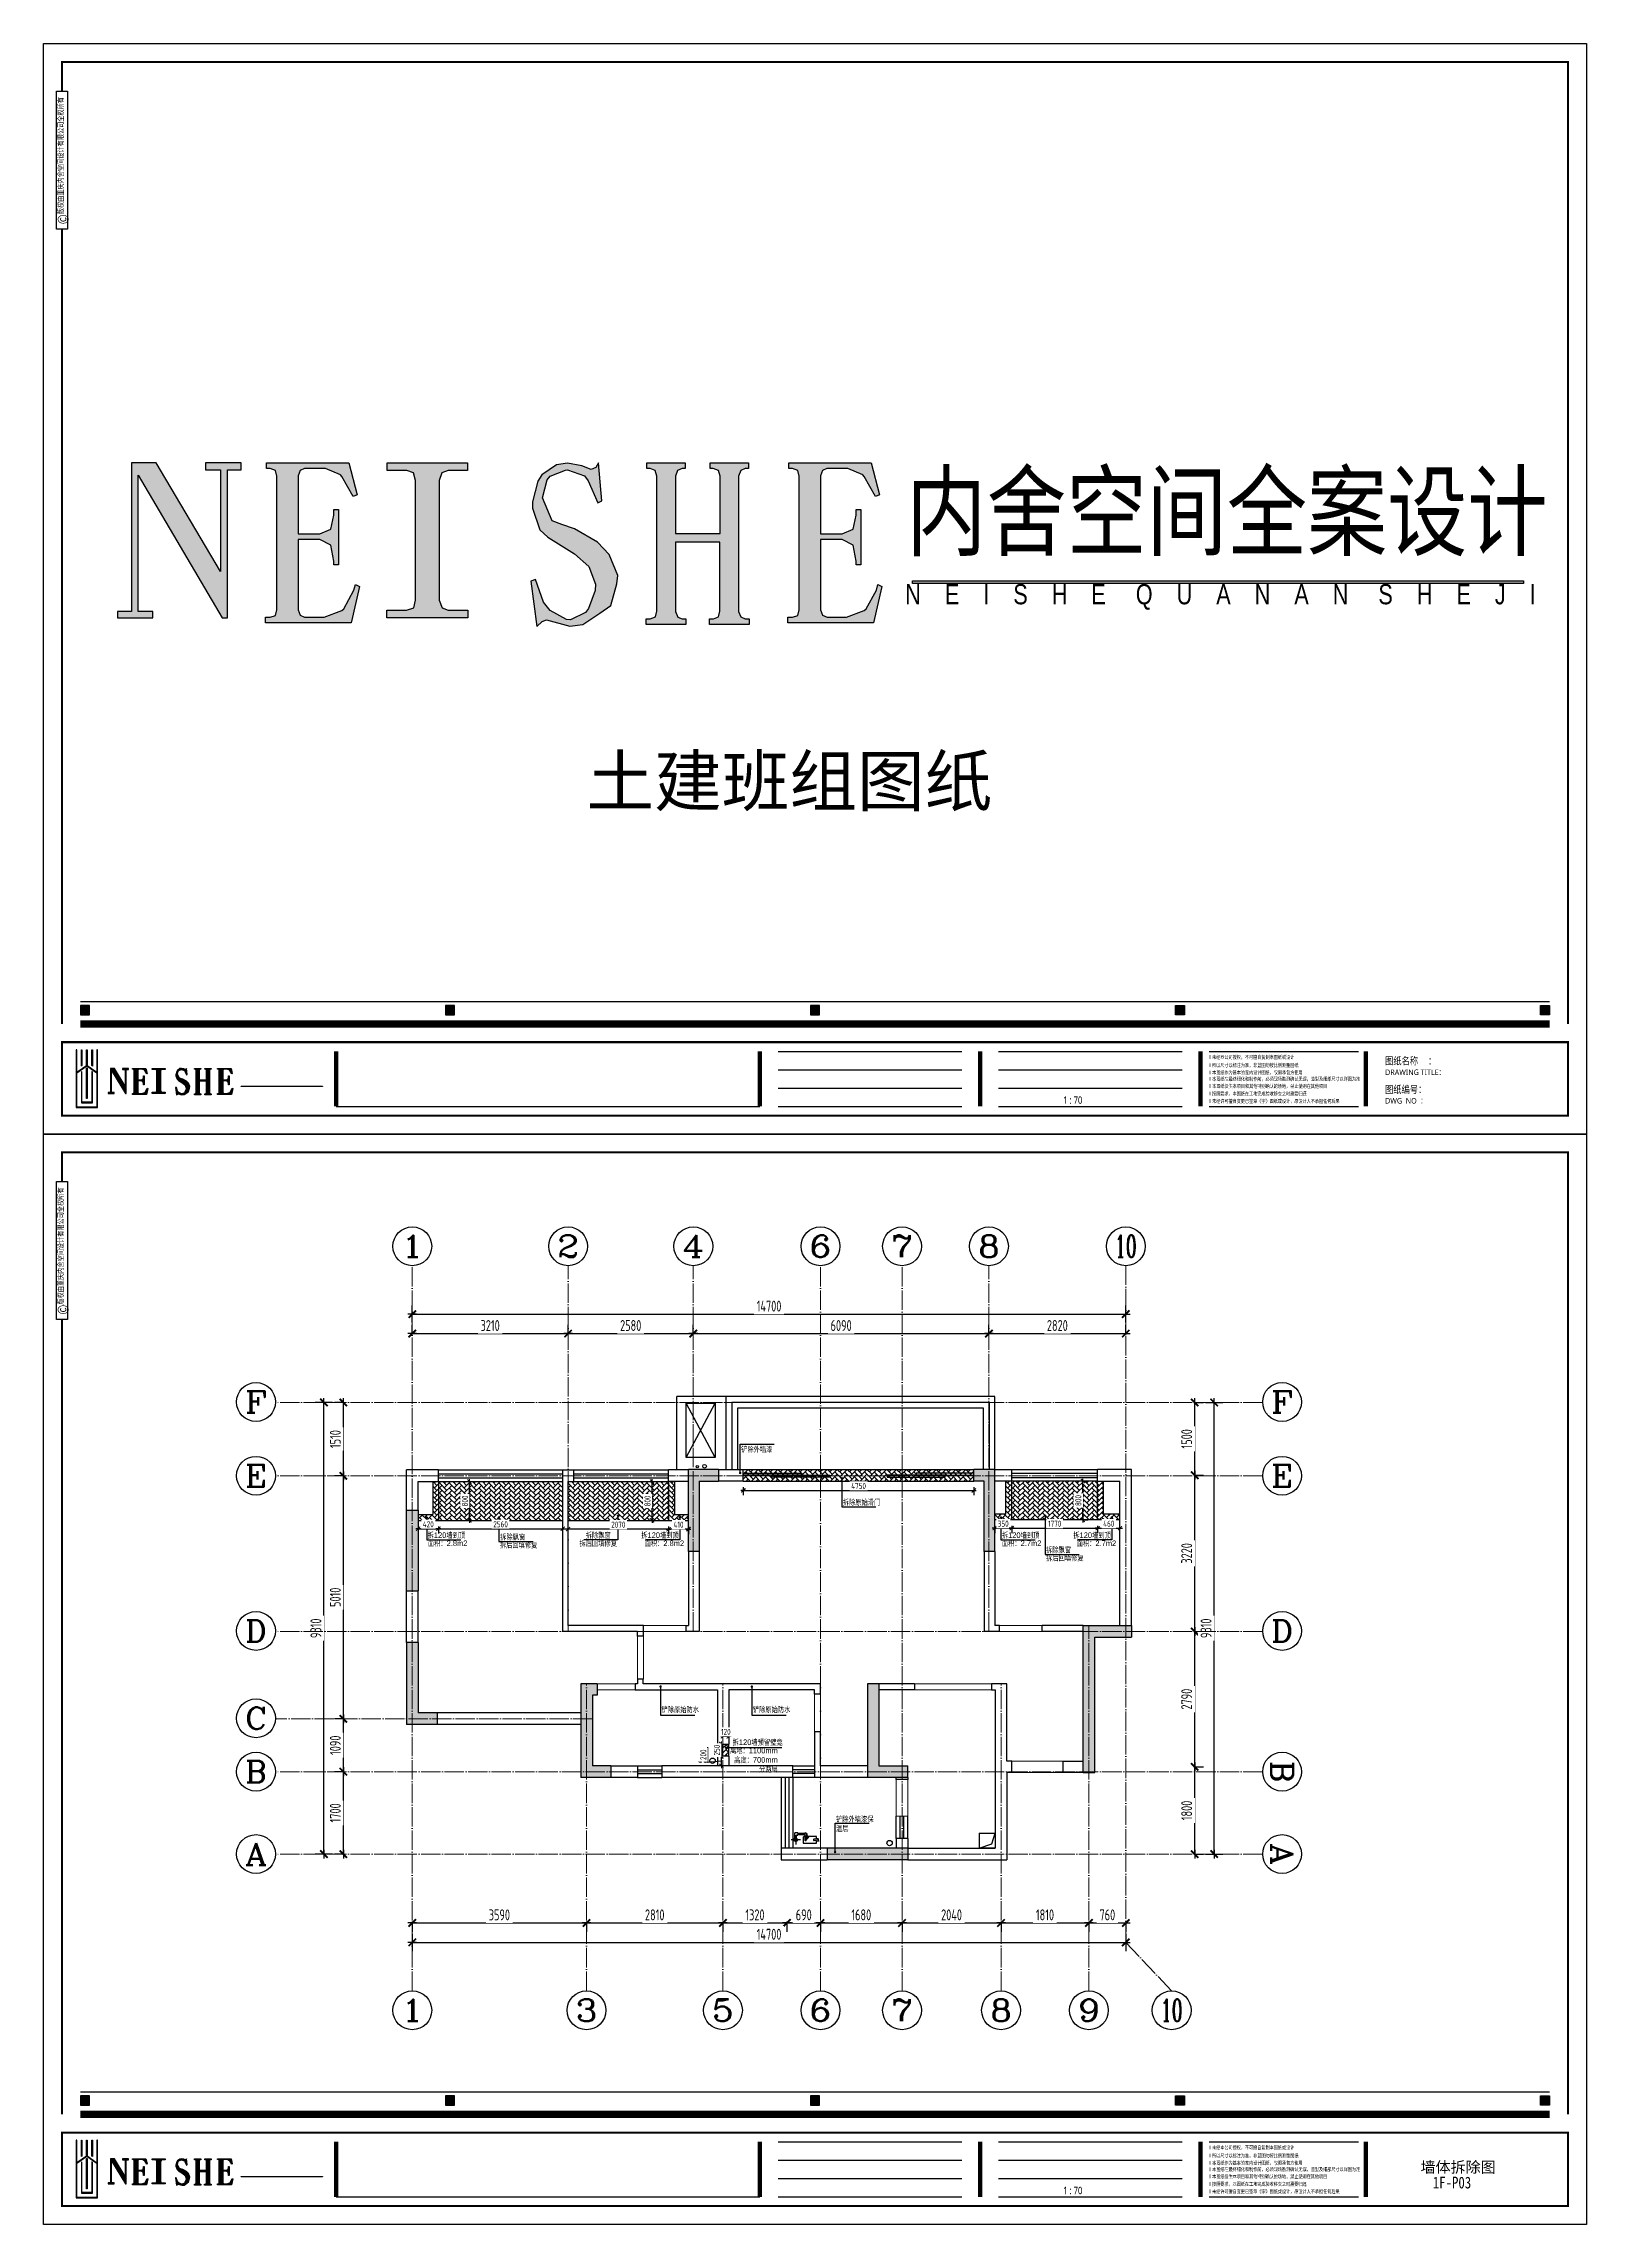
# Model space of a CAD drawing. Header units: inches. Extents: x 600 to 250244, y -404780 to 1000.
# Drawn here: x 59539 to 91323, y -292400 to -247449 of the extents above; entities that cross this region are included whole.
import ezdxf
from ezdxf.enums import TextEntityAlignment as Align

# ---------------------------------------------------------------- set-up
doc = ezdxf.new("R2010")
doc.units = ezdxf.units.IN
doc.header["$MEASUREMENT"] = 0
doc.linetypes.add('DOTE', pattern=[2.42, 2, -0.2, 0.02, -0.2])
for name, color, linetype in [('15开关布置图-YJ', 2, 'Continuous'), ('20立面索引-YJ', 7, 'Continuous'), ('AXIS', 1, 'Continuous'), ('AXIS_TEXT', 7, 'Continuous'), ('A图框', 7, 'Continuous'), ('D-ARCHI', 250, 'Continuous'), ('EVH 立面填充', 8, 'Continuous'), ('IBS-003-建筑窗框', 3, 'Continuous'), ('IBS-182-原建筑墙体拆除', 200, 'Continuous'), ('IBS-182-原建筑非承重墙', 150, 'Continuous'), ('IBS-200-原建筑承重墙柱', 200, 'Continuous'), ('IBS-63-原建筑窗', 63, 'Continuous'), ('IRC-30-天花轮廓线', 30, 'Continuous'), ('外标注', 50, 'Continuous')]:
    doc.layers.add(name, color=color, linetype=linetype)
doc.layers.add('天棚材质标注', color=2, linetype='Continuous', lineweight=5)
doc.layers.add('门', color=65, linetype='Continuous', lineweight=13)
doc.styles.add('04.YBC-外标注3.0', font='SimSun.ttf', dxfattribs={"width": 0.8, "height": 3})
doc.styles.add('05.YBC-内标注2.5', font='SimSun.ttf', dxfattribs={"width": 0.8, "height": 2.5})
doc.styles.add('_TCH_AXIS', font='COMPLEX', dxfattribs={"bigfont": 'GBCBIG'})
doc.styles.add('COMPLEX', font='COMPLEX')
doc.styles.add('HBA-DIMT', font='ARCHS.SHX', dxfattribs={"width": 0.8})
doc.styles.get("Standard").update_dxf_attribs({"font": 'arial.ttf'})
doc.styles.add('宋体', font='SimSun.ttf', dxfattribs={"width": 0.8})
doc.dimstyles.new('HBA_40', dxfattribs={"dimscale": 50, "dimtxt": 2.5, "dimasz": 0.1, "dimexe": 2, "dimexo": 2.5, "dimgap": 0.6, "dimtad": 1, "dimdec": 0, "dimrnd": 5, "dimzin": 0, "dimtxsty": 'HBA-DIMT', "dimblk": 'HBA_DIMENSION_TICK', "dimblk1": 'HBA_DIMENSION_TICK', "dimblk2": 'HBA_DIMENSION_TICK', "dimcen": 0.125, "dimclrd": 44, "dimclre": 44, "dimclrt": 2, "dimadec": 0, "dimazin": 0, "dimtfac": 1, "dimtdec": 0, "dimtix": 1, "dimtmove": 1, "dimatfit": 3, "dimldrblk": 'HBA_Leader_Dot', "dimfxl": 0, "dimtvp": 1, "dimtfill": 1, "dimtolj": 1, "dimtzin": 0, "dimarcsym": 0})
pattern_1 = [(45, (-18959.59, -185475.79), (8e-15, 101.823376), [216, -72]), (135, (-18908.676, -185424.88), (8e-15, 101.823376), [216, -72])]

msp = doc.modelspace()

# ---------------------------------------------------------------- texts
at = {"transparency": 33554687, "char_height": 189.19, "width": 3458.97, "attachment_point": 4, "style": '05.YBC-内标注2.5'}
for s, insert in [('{\\fMicrosoft YaHei|b0|i0|c134|p34;\\H0.8x;图纸名称     ：\\P\\H0.75x;DRAWING TITLE：}', (87177.2, -268526.5)), ('{\\fMicrosoft YaHei|b0|i0|c134|p34;\\H0.8x;图纸编号：\\P\\H0.75x;DWG  NO  ：}', (87177.2, -269114.7))]:
    msp.add_mtext(s, dxfattribs=dict(at, insert=insert))
at = {"color": 253, "insert": (88159.4, -291416.6), "char_height": 242.16, "attachment_point": 1, "style": '宋体'}
msp.add_mtext_dynamic_manual_height_columns('1F-P03', width=66.267, gutter_width=16.2, heights=[0], dxfattribs=at)
at = {"layer": '20立面索引-YJ', "transparency": 33554687, "insert": (70723.2, -262137.7), "char_height": 1021.624, "attachment_point": 1}
msp.add_mtext_dynamic_manual_height_columns('{\\fArial Unicode MS|b0|i0|c134|p0;土建班组图纸}', width=9242.08, gutter_width=204.3, heights=[0], dxfattribs=at)
at = {"layer": 'A图框', "insert": (87906.4, -291106.6), "char_height": 227.029, "attachment_point": 1}
msp.add_mtext_dynamic_manual_height_columns('{\\fArial Unicode MS|b0|i0|c134|p0;墙体拆除图}', width=2770.836, gutter_width=16.2, heights=[0], dxfattribs=at)
at = {"layer": 'IBS-182-原建筑墙体拆除', "lineweight": 0, "char_height": 115, "style": '宋体'}
for s, insert, width, attachment_point in [('{\\fArial Unicode MS|b0|i0|c134|p0;铲除外墙漆}', (73908.7, -276494.8), 786.532, 7), ('{\\fArial Unicode MS|b0|i0|c134|p0;拆除原始滑门}', (76003.3, -277457), 786.532, 1), ('{\\fArial Unicode MS|b0|i0|c134|p0;拆\\fArial Unicode MS|b0|i0|c0|p0;120\\fArial Unicode MS|b0|i0|c134|p0;墙到顶}', (67451, -278136.5), 786.532, 1), ('{\\fArial Unicode MS|b0|i0|c134|p0;拆除飘窗}', (68944.4, -278172.8), 786.532, 1), ('{\\fArial Unicode MS|b0|i0|c134|p0;拆除飘窗}', (71222.7, -278136.5), 786.532, 3), ('{\\fArial Unicode MS|b0|i0|c134|p0;拆\\fArial Unicode MS|b0|i0|c0|p0;120\\fArial Unicode MS|b0|i0|c134|p0;墙到顶}', (72623.5, -278136.5), 786.532, 3), ('{\\fArial Unicode MS|b0|i0|c134|p0;拆\\fArial Unicode MS|b0|i0|c0|p0;120\\fArial Unicode MS|b0|i0|c134|p0;墙到顶}', (79281.2, -278136.5), 786.532, 1), ('{\\fArial Unicode MS|b0|i0|c134|p0;拆\\fArial Unicode MS|b0|i0|c0|p0;120\\fArial Unicode MS|b0|i0|c134|p0;墙到顶}', (81525.3, -278136.5), 786.532, 3), ('{\\fArial Unicode MS|b0|i0|c134|p0;拆后回填修复}', (68939, -278338.9), 736.874, 1), ('{\\fArial Unicode MS|b0|i0|c134|p0;拆后回填修复}', (71351.2, -278302.5), 736.874, 3), ('{\\fArial Unicode MS|b0|i0|c134|p0;拆除飘窗}', (80191.6, -278438.5), 786.532, 1), ('{\\fArial Unicode MS|b0|i0|c134|p0;拆后回填修复}', (80192.1, -278604.6), 736.874, 1), ('{\\fArial Unicode MS|b0|i0|c134|p0;铲除原始防水}', (72268.9, -281730.2), 786.532, 1), ('{\\fArial Unicode MS|b0|i0|c134|p0;铲除原始防水}', (74149.8, -281730.2), 786.532, 1), ('{\\fArial Unicode MS|b0|i0|c134|p0;离地：1100mm\\fArial Unicode MS|b0|i0|c0|p0;\\P\\fArial Unicode MS|b0|i0|c134|p0;高度：700mm\\P分两层}', (74665.2, -282576), 1024.214, 3), ('{\\fArial Unicode MS|b0|i0|c134|p0;拆\\fArial Unicode MS|b0|i0|c0|p0;120\\fArial Unicode MS|b0|i0|c134|p0;墙预留璧龛}', (74764.4, -282404.4), 1024.214, 3), ('{\\fArial Unicode MS|b0|i0|c134|p0;铲除外墙漆保温层}', (75864.2, -284308.2), 786.532, 7)]:
    msp.add_mtext(s, dxfattribs=dict(at, insert=insert, width=width, attachment_point=attachment_point))

# ---------------------------------------------------------------- blocks, each defined once
blk = doc.blocks.new('11')
at = {"layer": 'IBS-182-原建筑非承重墙'}
for p, q in [((140567, -1131), (140516, -1131)), ((140535, -1131), (140528, -1131)), ((140528, -1166), (140567, -1166)), ((140528, -1166), (140567, -1166)), ((140567, -1131), (140535, -1131)), ((140567, -1131), (140535, -1131)), ((140567, -1166), (140535, -1166)), ((140841, -1081), (140567, -1080)), ((140567, -1080), (140567, -1131)), ((140576, -1080), (140567, -1080)), ((140567, -1080), (140567, -1131)), ((140567, -1101), (140567, -1131)), ((140567, -1131), (140615, -1132)), ((140567, -1166), (140567, -1196)), ((140615, -1166), (140567, -1166)), ((140567, -1166), (140567, -1217)), ((140567, -1166), (140567, -1196)), ((140567, -1208), (140567, -1217)), ((140567, -1217), (140770, -1217)), ((140567, -1217), (140587, -1217)), ((140587, -1217), (140775, -1217)), ((140587, -1217), (140740, -1217)), ((140820, -1081), (140588, -1080)), ((140820, -1081), (140588, -1080)), ((140788, -1145), (140728, -1204)), ((140775, -1157), (140728, -1204)), ((140737, -1214), (140728, -1204)), ((140728, -1204), (140737, -1214)), ((140797, -1154), (140737, -1214)), ((140737, -1214), (140775, -1175)), ((140737, -1214), (140775, -1175)), ((140750, -1227), (140737, -1214)), ((140740, -1217), (140750, -1227)), ((140775, -1227), (140750, -1227)), ((140750, -1227), (140770, -1227)), ((140770, -1217), (140770, -1288)), ((140812, -1227), (140770, -1227)), ((140770, -1269), (140770, -1227)), ((140770, -1227), (140770, -1269)), ((140770, -1269), (140770, -1288)), ((140775, -1157), (140788, -1145)), ((140775, -1149), (140775, -1157)), ((140775, -1149), (140775, -1157)), ((140775, -1149), (140775, -1157)), ((140775, -1217), (140775, -1175)), ((140775, -1175), (140775, -1227)), ((140775, -1175), (140775, -1217)), ((140775, -1217), (140775, -1227)), ((140775, -1217), (140775, -1227)), ((140775, -1227), (140809, -1227)), ((140955, -1286), (140803, -1286)), ((140803, -1286), (140812, -1286)), ((140803, -1286), (140812, -1286)), ((140809, -1218), (140810, -1149)), ((140809, -1227), (140810, -1149)), ((140809, -1218), (140820, -1218)), ((140809, -1218), (140809, -1227)), ((140810, -1145), (140810, -1149)), ((140810, -1149), (140810, -1145)), ((140812, -1252), (140812, -1221)), ((140812, -1252), (140812, -1221)), ((140812, -1252), (140812, -1227)), ((140812, -1252), (140812, -1269)), ((140812, -1252), (140955, -1252)), ((140812, -1286), (140812, -1252)), ((140812, -1286), (140812, -1252)), ((140841, -1081), (140820, -1081)), ((140840, -1209), (140841, -1081)), ((140840, -1101), (140841, -1081)), ((140840, -1197), (140840, -1101)), ((140840, -1209), (140840, -1101)), ((140901, -1150), (141093, -1150)), ((140955, -1252), (140953, -1252)), ((140955, -1252), (140953, -1252)), ((140962, -1248), (140955, -1248)), ((140955, -1290), (140955, -1248)), ((140955, -1251), (140955, -1252)), ((140955, -1251), (140955, -1252)), ((140955, -1290), (140982, -1290)), ((140975, -1234), (140975, -1228)), ((140975, -1228), (140980, -1228)), ((140975, -1248), (140975, -1228)), ((140975, -1228), (141018, -1228)), ((140980, -1228), (140975, -1228)), ((140975, -1228), (140975, -1234)), ((140975, -1234), (140975, -1248)), ((140980, -1248), (140975, -1248)), ((140975, -1248), (140980, -1248)), ((140980, -1150), (140980, -1228)), ((140980, -1180), (140980, -1248)), ((140980, -1180), (140980, -1228)), ((140980, -1228), (141014, -1228)), ((140980, -1248), (140980, -1228)), ((140980, -1228), (141018, -1228)), ((140982, -1290), (141018, -1290)), ((140997, -1245), (140997, -1054)), ((141014, -1150), (141014, -1228)), ((141014, -1228), (141014, -1180)), ((141014, -1228), (141014, -1180)), ((141014, -1228), (141018, -1228)), ((141018, -1228), (141014, -1228)), ((141018, -1228), (141014, -1228)), ((141018, -1235), (141018, -1228)), ((141018, -1235), (141018, -1228)), ((141018, -1228), (141018, -1235)), ((141018, -1235), (141018, -1228)), ((141018, -1228), (141018, -1235)), ((141018, -1235), (141018, -1290))]:
    blk.add_line(p, q, dxfattribs=at)
blk.add_circle((140997, -1150), 34.9, dxfattribs=at)
for start, end in [(0, 180), (0, 180), (180, 240.5217), (180, 240.5217), (299.176, 0), (299.176, 0)]:
    blk.add_arc((140997, -1150), 34.9, start, end, dxfattribs=at)
for centre, major_axis, start_param, end_param in [((140553, -1149), (-17.5, -17.5), -1.141223, -0.024085), ((140540, -1140), (-6.72, -6.72), 4.378011, 6.612288), ((140531, -1157), (-6.72, -6.72), 1.236418, 3.470695), ((140588, -1101), (-14.5, 14.5), 5.495149, 7.065946), ((140587, -1196), (-14.5, 14.5), 0.78276, 2.353557), ((140615, -1149), (-12.1, -12.1), 0.78276, 3.924353), ((140791, -1269), (-15, 15), 0.78276, 2.986227), ((140793, -1149), (-12.1, 12.1), 3.924353, 7.065946), ((140793, -1149), (-4.6, -4.6), 1.568158, 4.709751), ((140791, -1269), (-15, 15), 2.986227, 3.924353), ((140820, -1101), (-14.5, -14.5), 2.353557, 3.924353), ((140820, -1197), (-14.5, -14.5), 0.78276, 2.353557), ((140962, -1234), (-9.66, 9.66), 2.353557, 3.924353), ((140997, -1150), (-12.1, 12.1), 4.709751, 10.992936)]:
    blk.add_ellipse(centre, major_axis=major_axis, ratio=1, start_param=start_param, end_param=end_param, dxfattribs=at)
at = {"layer": 'IBS-182-原建筑非承重墙', "extrusion": (0, 0, -1)}
for start_param, end_param in [(5.500425, 7.071221), (5.500425, 7.071221), (3.929629, 5.500425), (3.929629, 5.500425), (7.071221, 8.642018), (7.071221, 8.642018), (2.358832, 3.929629), (2.358832, 3.929629)]:
    blk.add_ellipse((140997, -1150), major_axis=(-12.1, 12.1), ratio=1, start_param=start_param, end_param=end_param, dxfattribs=at)
blk = doc.blocks.new('HBA_DIMENSION_TICK')
at = {"color": 0, "linetype": 'ByBlock'}
for p, q in [((-10, 0), (0, 0)), ((0, 0), (10, 0))]:
    blk.add_line(p, q, dxfattribs=at)
at = {"color": 50, "linetype": 'ByBlock'}
blk.add_solid([(-10, -7), (-7, -10), (7, 10), (10, 7)], dxfattribs=at)
blk = doc.blocks.new('*D141')
at = {"layer": 'Defpoints', "color": 0, "transparency": 16777216}
for p in [(67134, -285932), (70724, -285932), (70724, -286187)]:
    blk.add_point(p, dxfattribs=at)
at = {"layer": '外标注', "color": 44, "lineweight": -2, "transparency": 16777216}
for p, q in [((67134, -286157), (67134, -286367)), ((67143, -286187), (70715, -286187)), ((70724, -286157), (70724, -286367))]:
    blk.add_line(p, q, dxfattribs=at)
at = {"layer": '外标注', "color": 44, "lineweight": -2, "transparency": 16777216, "xscale": 9, "yscale": 9, "zscale": 9, "rotation": 180}
blk.add_blockref('HBA_DIMENSION_TICK', (67134, -286187), dxfattribs=at)
at = {"layer": '外标注', "color": 44, "lineweight": -2, "transparency": 16777216, "xscale": 9, "yscale": 9, "zscale": 9}
blk.add_blockref('HBA_DIMENSION_TICK', (70724, -286187), dxfattribs=at)
at = {"layer": '外标注', "color": 2, "transparency": 16777216, "insert": (68929, -286020), "char_height": 225, "attachment_point": 5, "style": 'HBA-DIMT', "bg_fill": 3, "box_fill_scale": 1.25, "bg_fill_color": 256, "bg_fill_true_color": 13158600, "bg_fill_transparency": 0}
blk.add_mtext('\\A1;3590', dxfattribs=at)
blk = doc.blocks.new('HBA_Leader_Dot')
at = {"color": 0, "linetype": 'ByBlock'}
blk.add_line((-5, 0), (-10, 0), dxfattribs=at)
at = {"color": 0, "linetype": 'ByBlock', "const_width": 5}
blk.add_lwpolyline([(-2.5, 0, 1), (2.5, 0, 1)], format="xyb", close=True, dxfattribs=at)
blk = doc.blocks.new('*D142')
at = {"layer": 'Defpoints', "color": 0, "transparency": 16777216}
for p in [(70724, -285932), (73534, -285932), (73534, -286187)]:
    blk.add_point(p, dxfattribs=at)
at = {"layer": '外标注', "color": 44, "lineweight": -2, "transparency": 16777216}
for p, q in [((70724, -286157), (70724, -286367)), ((70733, -286187), (73525, -286187)), ((73534, -286157), (73534, -286367))]:
    blk.add_line(p, q, dxfattribs=at)
at = {"layer": '外标注', "color": 44, "lineweight": -2, "transparency": 16777216, "xscale": 9, "yscale": 9, "zscale": 9, "rotation": 180}
blk.add_blockref('HBA_DIMENSION_TICK', (70724, -286187), dxfattribs=at)
at = {"layer": '外标注', "color": 44, "lineweight": -2, "transparency": 16777216, "xscale": 9, "yscale": 9, "zscale": 9}
blk.add_blockref('HBA_DIMENSION_TICK', (73534, -286187), dxfattribs=at)
at = {"layer": '外标注', "color": 2, "transparency": 16777216, "insert": (72129, -286020), "char_height": 225, "attachment_point": 5, "style": 'HBA-DIMT', "bg_fill": 3, "box_fill_scale": 1.25, "bg_fill_color": 256, "bg_fill_true_color": 13158600, "bg_fill_transparency": 0}
blk.add_mtext('\\A1;2810', dxfattribs=at)
blk = doc.blocks.new('*D143')
at = {"layer": 'Defpoints', "color": 0, "transparency": 16777216}
for p in [(73534, -285932), (74854, -285932), (74854, -286187)]:
    blk.add_point(p, dxfattribs=at)
at = {"layer": '外标注', "color": 44, "lineweight": -2, "transparency": 16777216}
for p, q in [((73534, -286157), (73534, -286367)), ((73543, -286187), (74845, -286187)), ((74854, -286157), (74854, -286367))]:
    blk.add_line(p, q, dxfattribs=at)
at = {"layer": '外标注', "color": 44, "lineweight": -2, "transparency": 16777216, "xscale": 9, "yscale": 9, "zscale": 9, "rotation": 180}
blk.add_blockref('HBA_DIMENSION_TICK', (73534, -286187), dxfattribs=at)
at = {"layer": '外标注', "color": 44, "lineweight": -2, "transparency": 16777216, "xscale": 9, "yscale": 9, "zscale": 9}
blk.add_blockref('HBA_DIMENSION_TICK', (74854, -286187), dxfattribs=at)
at = {"layer": '外标注', "color": 2, "transparency": 16777216, "insert": (74194, -286020), "char_height": 225, "attachment_point": 5, "style": 'HBA-DIMT', "bg_fill": 3, "box_fill_scale": 1.25, "bg_fill_color": 256, "bg_fill_true_color": 13158600, "bg_fill_transparency": 0}
blk.add_mtext('\\A1;1320', dxfattribs=at)
blk = doc.blocks.new('*D144')
at = {"layer": '外标注', "color": 44, "lineweight": -2, "transparency": 16777216}
for p, q in [((74854, -286157), (74854, -286367)), ((74863, -286187), (75535, -286187)), ((75544, -286157), (75544, -286367))]:
    blk.add_line(p, q, dxfattribs=at)
at = {"layer": '外标注', "color": 44, "lineweight": -2, "transparency": 16777216, "xscale": 9, "yscale": 9, "zscale": 9, "rotation": 180}
blk.add_blockref('HBA_DIMENSION_TICK', (74854, -286187), dxfattribs=at)
at = {"layer": '外标注', "color": 44, "lineweight": -2, "transparency": 16777216, "xscale": 9, "yscale": 9, "zscale": 9}
blk.add_blockref('HBA_DIMENSION_TICK', (75544, -286187), dxfattribs=at)
at = {"layer": '外标注', "color": 2, "transparency": 16777216, "insert": (75199, -286020), "char_height": 225, "attachment_point": 5, "style": 'HBA-DIMT', "bg_fill": 3, "box_fill_scale": 1.25, "bg_fill_color": 256, "bg_fill_true_color": 13158600, "bg_fill_transparency": 0}
blk.add_mtext('\\A1;690', dxfattribs=at)
at = {"layer": 'Defpoints', "color": 0, "transparency": 16777216}
for p in [(74854, -285932), (75544, -285932), (75544, -286187)]:
    blk.add_point(p, dxfattribs=at)
blk = doc.blocks.new('*D145')
at = {"layer": 'Defpoints', "color": 0, "transparency": 16777216}
for p in [(75544, -285932), (77224, -285932), (77224, -286187)]:
    blk.add_point(p, dxfattribs=at)
at = {"layer": '外标注', "color": 44, "lineweight": -2, "transparency": 16777216}
for p, q in [((75544, -286157), (75544, -286367)), ((75553, -286187), (77215, -286187)), ((77224, -286157), (77224, -286367))]:
    blk.add_line(p, q, dxfattribs=at)
at = {"layer": '外标注', "color": 44, "lineweight": -2, "transparency": 16777216, "xscale": 9, "yscale": 9, "zscale": 9, "rotation": 180}
blk.add_blockref('HBA_DIMENSION_TICK', (75544, -286187), dxfattribs=at)
at = {"layer": '外标注', "color": 44, "lineweight": -2, "transparency": 16777216, "xscale": 9, "yscale": 9, "zscale": 9}
blk.add_blockref('HBA_DIMENSION_TICK', (77224, -286187), dxfattribs=at)
at = {"layer": '外标注', "color": 2, "transparency": 16777216, "insert": (76384, -286020), "char_height": 225, "attachment_point": 5, "style": 'HBA-DIMT', "bg_fill": 3, "box_fill_scale": 1.25, "bg_fill_color": 256, "bg_fill_true_color": 13158600, "bg_fill_transparency": 0}
blk.add_mtext('\\A1;1680', dxfattribs=at)
blk = doc.blocks.new('*D146')
at = {"layer": 'Defpoints', "color": 0, "transparency": 16777216}
for p in [(77224, -285932), (79264, -285932), (79264, -286187)]:
    blk.add_point(p, dxfattribs=at)
at = {"layer": '外标注', "color": 44, "lineweight": -2, "transparency": 16777216}
for p, q in [((77224, -286157), (77224, -286367)), ((77233, -286187), (79255, -286187)), ((79264, -286157), (79264, -286367))]:
    blk.add_line(p, q, dxfattribs=at)
at = {"layer": '外标注', "color": 44, "lineweight": -2, "transparency": 16777216, "xscale": 9, "yscale": 9, "zscale": 9, "rotation": 180}
blk.add_blockref('HBA_DIMENSION_TICK', (77224, -286187), dxfattribs=at)
at = {"layer": '外标注', "color": 44, "lineweight": -2, "transparency": 16777216, "xscale": 9, "yscale": 9, "zscale": 9}
blk.add_blockref('HBA_DIMENSION_TICK', (79264, -286187), dxfattribs=at)
at = {"layer": '外标注', "color": 2, "transparency": 16777216, "insert": (78244, -286020), "char_height": 225, "attachment_point": 5, "style": 'HBA-DIMT', "bg_fill": 3, "box_fill_scale": 1.25, "bg_fill_color": 256, "bg_fill_true_color": 13158600, "bg_fill_transparency": 0}
blk.add_mtext('\\A1;2040', dxfattribs=at)
blk = doc.blocks.new('*D147')
at = {"layer": 'Defpoints', "color": 0, "transparency": 16777216}
for p in [(79264, -285932), (81074, -285932), (81074, -286187)]:
    blk.add_point(p, dxfattribs=at)
at = {"layer": '外标注', "color": 44, "lineweight": -2, "transparency": 16777216}
for p, q in [((79264, -286157), (79264, -286367)), ((79273, -286187), (81065, -286187)), ((81074, -286157), (81074, -286367))]:
    blk.add_line(p, q, dxfattribs=at)
at = {"layer": '外标注', "color": 44, "lineweight": -2, "transparency": 16777216, "xscale": 9, "yscale": 9, "zscale": 9, "rotation": 180}
blk.add_blockref('HBA_DIMENSION_TICK', (79264, -286187), dxfattribs=at)
at = {"layer": '外标注', "color": 44, "lineweight": -2, "transparency": 16777216, "xscale": 9, "yscale": 9, "zscale": 9}
blk.add_blockref('HBA_DIMENSION_TICK', (81074, -286187), dxfattribs=at)
at = {"layer": '外标注', "color": 2, "transparency": 16777216, "insert": (80169, -286020), "char_height": 225, "attachment_point": 5, "style": 'HBA-DIMT', "bg_fill": 3, "box_fill_scale": 1.25, "bg_fill_color": 256, "bg_fill_true_color": 13158600, "bg_fill_transparency": 0}
blk.add_mtext('\\A1;1810', dxfattribs=at)
blk = doc.blocks.new('*D148')
at = {"layer": '外标注', "color": 44, "lineweight": -2, "transparency": 16777216}
for p, q in [((81074, -286157), (81074, -286367)), ((81083, -286187), (81825, -286187)), ((81834, -286157), (81834, -286367))]:
    blk.add_line(p, q, dxfattribs=at)
at = {"layer": '外标注', "color": 44, "lineweight": -2, "transparency": 16777216, "xscale": 9, "yscale": 9, "zscale": 9, "rotation": 180}
blk.add_blockref('HBA_DIMENSION_TICK', (81074, -286187), dxfattribs=at)
at = {"layer": '外标注', "color": 44, "lineweight": -2, "transparency": 16777216, "xscale": 9, "yscale": 9, "zscale": 9}
blk.add_blockref('HBA_DIMENSION_TICK', (81834, -286187), dxfattribs=at)
at = {"layer": '外标注', "color": 2, "transparency": 16777216, "insert": (81454, -286020), "char_height": 225, "attachment_point": 5, "style": 'HBA-DIMT', "bg_fill": 3, "box_fill_scale": 1.25, "bg_fill_color": 256, "bg_fill_true_color": 13158600, "bg_fill_transparency": 0}
blk.add_mtext('\\A1;760', dxfattribs=at)
at = {"layer": 'Defpoints', "color": 0, "transparency": 16777216}
for p in [(81074, -285932), (81834, -285932), (81834, -286187)]:
    blk.add_point(p, dxfattribs=at)
blk = doc.blocks.new('*D149')
at = {"layer": 'Defpoints', "color": 0, "transparency": 16777216}
for p in [(67134, -286187), (81834, -286187), (81834, -286587)]:
    blk.add_point(p, dxfattribs=at)
at = {"layer": '外标注', "color": 44, "lineweight": -2, "transparency": 16777216}
for p, q in [((67134, -286412), (67134, -286767)), ((67143, -286587), (81825, -286587)), ((81834, -286412), (81834, -286767))]:
    blk.add_line(p, q, dxfattribs=at)
at = {"layer": '外标注', "color": 44, "lineweight": -2, "transparency": 16777216, "xscale": 9, "yscale": 9, "zscale": 9, "rotation": 180}
blk.add_blockref('HBA_DIMENSION_TICK', (67134, -286587), dxfattribs=at)
at = {"layer": '外标注', "color": 44, "lineweight": -2, "transparency": 16777216, "xscale": 9, "yscale": 9, "zscale": 9}
blk.add_blockref('HBA_DIMENSION_TICK', (81834, -286587), dxfattribs=at)
at = {"layer": '外标注', "color": 2, "transparency": 16777216, "insert": (74484, -286420), "char_height": 225, "attachment_point": 5, "style": 'HBA-DIMT', "bg_fill": 3, "box_fill_scale": 1.25, "bg_fill_color": 256, "bg_fill_true_color": 13158600, "bg_fill_transparency": 0}
blk.add_mtext('\\A1;14700', dxfattribs=at)
blk = doc.blocks.new('*D150')
at = {"layer": 'Defpoints', "color": 0, "transparency": 16777216}
for p in [(83013, -282969), (83254, -282969), (83013, -284767)]:
    blk.add_point(p, dxfattribs=at)
at = {"layer": '外标注', "color": 44, "lineweight": -2, "transparency": 16777216}
for p, q in [((83238, -282969), (83434, -282969)), ((83254, -284758), (83254, -282978)), ((83238, -284767), (83434, -284767))]:
    blk.add_line(p, q, dxfattribs=at)
at = {"layer": '外标注', "color": 44, "lineweight": -2, "transparency": 16777216, "xscale": 9, "yscale": 9, "zscale": 9}
for p, rotation in [((83254, -282969), 90), ((83254, -284767), 270)]:
    blk.add_blockref('HBA_DIMENSION_TICK', p, dxfattribs=dict(at, rotation=rotation))
at = {"layer": '外标注', "color": 2, "transparency": 16777216, "insert": (83088, -283868), "char_height": 225, "attachment_point": 5, "rotation": 90, "style": 'HBA-DIMT', "bg_fill": 3, "box_fill_scale": 1.25, "bg_fill_color": 256, "bg_fill_true_color": 13158600, "bg_fill_transparency": 0}
blk.add_mtext('\\A1;1800', dxfattribs=at)
blk = doc.blocks.new('*D151')
at = {"layer": 'Defpoints', "color": 0, "transparency": 16777216}
for p in [(83013, -280179), (83254, -280179), (83013, -282969)]:
    blk.add_point(p, dxfattribs=at)
at = {"layer": '外标注', "color": 44, "lineweight": -2, "transparency": 16777216}
for p, q in [((83238, -280179), (83434, -280179)), ((83254, -282960), (83254, -280188)), ((83238, -282969), (83434, -282969))]:
    blk.add_line(p, q, dxfattribs=at)
at = {"layer": '外标注', "color": 44, "lineweight": -2, "transparency": 16777216, "xscale": 9, "yscale": 9, "zscale": 9}
for p, rotation in [((83254, -280179), 90), ((83254, -282969), 270)]:
    blk.add_blockref('HBA_DIMENSION_TICK', p, dxfattribs=dict(at, rotation=rotation))
at = {"layer": '外标注', "color": 2, "transparency": 16777216, "insert": (83088, -281574), "char_height": 225, "attachment_point": 5, "rotation": 90, "style": 'HBA-DIMT', "bg_fill": 3, "box_fill_scale": 1.25, "bg_fill_color": 256, "bg_fill_true_color": 13158600, "bg_fill_transparency": 0}
blk.add_mtext('\\A1;2790', dxfattribs=at)
blk = doc.blocks.new('*D152')
at = {"layer": 'Defpoints', "color": 0, "transparency": 16777216}
for p in [(83013, -276959), (83254, -276959), (83013, -280179)]:
    blk.add_point(p, dxfattribs=at)
at = {"layer": '外标注', "color": 44, "lineweight": -2, "transparency": 16777216}
for p, q in [((83238, -276959), (83434, -276959)), ((83254, -280170), (83254, -276968)), ((83238, -280179), (83434, -280179))]:
    blk.add_line(p, q, dxfattribs=at)
at = {"layer": '外标注', "color": 44, "lineweight": -2, "transparency": 16777216, "xscale": 9, "yscale": 9, "zscale": 9}
for p, rotation in [((83254, -276959), 90), ((83254, -280179), 270)]:
    blk.add_blockref('HBA_DIMENSION_TICK', p, dxfattribs=dict(at, rotation=rotation))
at = {"layer": '外标注', "color": 2, "transparency": 16777216, "insert": (83088, -278569), "char_height": 225, "attachment_point": 5, "rotation": 90, "style": 'HBA-DIMT', "bg_fill": 3, "box_fill_scale": 1.25, "bg_fill_color": 256, "bg_fill_true_color": 13158600, "bg_fill_transparency": 0}
blk.add_mtext('\\A1;3220', dxfattribs=at)
blk = doc.blocks.new('*D153')
at = {"layer": 'Defpoints', "color": 0, "transparency": 16777216}
for p in [(83013, -275458), (83254, -275458), (83013, -276959)]:
    blk.add_point(p, dxfattribs=at)
at = {"layer": '外标注', "color": 44, "lineweight": -2, "transparency": 16777216}
for p, q in [((83238, -275458), (83434, -275458)), ((83254, -276950), (83254, -275467)), ((83238, -276959), (83434, -276959))]:
    blk.add_line(p, q, dxfattribs=at)
at = {"layer": '外标注', "color": 44, "lineweight": -2, "transparency": 16777216, "xscale": 9, "yscale": 9, "zscale": 9}
for p, rotation in [((83254, -275458), 90), ((83254, -276959), 270)]:
    blk.add_blockref('HBA_DIMENSION_TICK', p, dxfattribs=dict(at, rotation=rotation))
at = {"layer": '外标注', "color": 2, "transparency": 16777216, "insert": (83088, -276208), "char_height": 225, "attachment_point": 5, "rotation": 90, "style": 'HBA-DIMT', "bg_fill": 3, "box_fill_scale": 1.25, "bg_fill_color": 256, "bg_fill_true_color": 13158600, "bg_fill_transparency": 0}
blk.add_mtext('\\A1;1500', dxfattribs=at)
blk = doc.blocks.new('*D154')
at = {"layer": 'Defpoints', "color": 0, "transparency": 16777216}
for p in [(83254, -275458), (83654, -275458), (83254, -284767)]:
    blk.add_point(p, dxfattribs=at)
at = {"layer": '外标注', "color": 44, "lineweight": -2, "transparency": 16777216}
for p, q in [((83479, -275458), (83834, -275458)), ((83654, -284758), (83654, -275467)), ((83479, -284767), (83834, -284767))]:
    blk.add_line(p, q, dxfattribs=at)
at = {"layer": '外标注', "color": 44, "lineweight": -2, "transparency": 16777216, "xscale": 9, "yscale": 9, "zscale": 9}
for p, rotation in [((83654, -275458), 90), ((83654, -284767), 270)]:
    blk.add_blockref('HBA_DIMENSION_TICK', p, dxfattribs=dict(at, rotation=rotation))
at = {"layer": '外标注', "color": 2, "transparency": 16777216, "insert": (83488, -280113), "char_height": 225, "attachment_point": 5, "rotation": 90, "style": 'HBA-DIMT', "bg_fill": 3, "box_fill_scale": 1.25, "bg_fill_color": 256, "bg_fill_true_color": 13158600, "bg_fill_transparency": 0}
blk.add_mtext('\\A1;9310', dxfattribs=at)
blk = doc.blocks.new('*D155')
at = {"layer": 'Defpoints', "color": 0, "transparency": 16777216}
for p in [(70344, -274038), (67134, -274263), (70344, -274263)]:
    blk.add_point(p, dxfattribs=at)
at = {"layer": '外标注', "color": 44, "lineweight": -2, "transparency": 16777216}
for p, q in [((67134, -274038), (67134, -273858)), ((67143, -274038), (70335, -274038)), ((70344, -274038), (70344, -273858))]:
    blk.add_line(p, q, dxfattribs=at)
at = {"layer": '外标注', "color": 44, "lineweight": -2, "transparency": 16777216, "xscale": 9, "yscale": 9, "zscale": 9, "rotation": 180}
blk.add_blockref('HBA_DIMENSION_TICK', (67134, -274038), dxfattribs=at)
at = {"layer": '外标注', "color": 44, "lineweight": -2, "transparency": 16777216, "xscale": 9, "yscale": 9, "zscale": 9}
blk.add_blockref('HBA_DIMENSION_TICK', (70344, -274038), dxfattribs=at)
at = {"layer": '外标注', "color": 2, "transparency": 16777216, "insert": (68739, -273872), "char_height": 225, "attachment_point": 5, "style": 'HBA-DIMT', "bg_fill": 3, "box_fill_scale": 1.25, "bg_fill_color": 256, "bg_fill_true_color": 13158600, "bg_fill_transparency": 0}
blk.add_mtext('\\A1;3210', dxfattribs=at)
blk = doc.blocks.new('*D156')
at = {"layer": 'Defpoints', "color": 0, "transparency": 16777216}
for p in [(72924, -274038), (70344, -274263), (72924, -274263)]:
    blk.add_point(p, dxfattribs=at)
at = {"layer": '外标注', "color": 44, "lineweight": -2, "transparency": 16777216}
for p, q in [((70344, -274038), (70344, -273858)), ((70353, -274038), (72915, -274038)), ((72924, -274038), (72924, -273858))]:
    blk.add_line(p, q, dxfattribs=at)
at = {"layer": '外标注', "color": 44, "lineweight": -2, "transparency": 16777216, "xscale": 9, "yscale": 9, "zscale": 9, "rotation": 180}
blk.add_blockref('HBA_DIMENSION_TICK', (70344, -274038), dxfattribs=at)
at = {"layer": '外标注', "color": 44, "lineweight": -2, "transparency": 16777216, "xscale": 9, "yscale": 9, "zscale": 9}
blk.add_blockref('HBA_DIMENSION_TICK', (72924, -274038), dxfattribs=at)
at = {"layer": '外标注', "color": 2, "transparency": 16777216, "insert": (71634, -273872), "char_height": 225, "attachment_point": 5, "style": 'HBA-DIMT', "bg_fill": 3, "box_fill_scale": 1.25, "bg_fill_color": 256, "bg_fill_true_color": 13158600, "bg_fill_transparency": 0}
blk.add_mtext('\\A1;2580', dxfattribs=at)
blk = doc.blocks.new('*D157')
at = {"layer": 'Defpoints', "color": 0, "transparency": 16777216}
for p in [(79014, -274038), (72924, -274263), (79014, -274263)]:
    blk.add_point(p, dxfattribs=at)
at = {"layer": '外标注', "color": 44, "lineweight": -2, "transparency": 16777216}
for p, q in [((72924, -274038), (72924, -273858)), ((72933, -274038), (79005, -274038)), ((79014, -274038), (79014, -273858))]:
    blk.add_line(p, q, dxfattribs=at)
at = {"layer": '外标注', "color": 44, "lineweight": -2, "transparency": 16777216, "xscale": 9, "yscale": 9, "zscale": 9, "rotation": 180}
blk.add_blockref('HBA_DIMENSION_TICK', (72924, -274038), dxfattribs=at)
at = {"layer": '外标注', "color": 44, "lineweight": -2, "transparency": 16777216, "xscale": 9, "yscale": 9, "zscale": 9}
blk.add_blockref('HBA_DIMENSION_TICK', (79014, -274038), dxfattribs=at)
at = {"layer": '外标注', "color": 2, "transparency": 16777216, "insert": (75969, -273872), "char_height": 225, "attachment_point": 5, "style": 'HBA-DIMT', "bg_fill": 3, "box_fill_scale": 1.25, "bg_fill_color": 256, "bg_fill_true_color": 13158600, "bg_fill_transparency": 0}
blk.add_mtext('\\A1;6090', dxfattribs=at)
blk = doc.blocks.new('*D158')
at = {"layer": 'Defpoints', "color": 0, "transparency": 16777216}
for p in [(81834, -274038), (79014, -274263), (81834, -274263)]:
    blk.add_point(p, dxfattribs=at)
at = {"layer": '外标注', "color": 44, "lineweight": -2, "transparency": 16777216}
for p, q in [((79014, -274038), (79014, -273858)), ((79023, -274038), (81825, -274038)), ((81834, -274038), (81834, -273858))]:
    blk.add_line(p, q, dxfattribs=at)
at = {"layer": '外标注', "color": 44, "lineweight": -2, "transparency": 16777216, "xscale": 9, "yscale": 9, "zscale": 9, "rotation": 180}
blk.add_blockref('HBA_DIMENSION_TICK', (79014, -274038), dxfattribs=at)
at = {"layer": '外标注', "color": 44, "lineweight": -2, "transparency": 16777216, "xscale": 9, "yscale": 9, "zscale": 9}
blk.add_blockref('HBA_DIMENSION_TICK', (81834, -274038), dxfattribs=at)
at = {"layer": '外标注', "color": 2, "transparency": 16777216, "insert": (80424, -273872), "char_height": 225, "attachment_point": 5, "style": 'HBA-DIMT', "bg_fill": 3, "box_fill_scale": 1.25, "bg_fill_color": 256, "bg_fill_true_color": 13158600, "bg_fill_transparency": 0}
blk.add_mtext('\\A1;2820', dxfattribs=at)
blk = doc.blocks.new('*D159')
at = {"layer": 'Defpoints', "color": 0, "transparency": 16777216}
for p in [(81834, -273638), (67134, -274038), (81834, -274038)]:
    blk.add_point(p, dxfattribs=at)
at = {"layer": '外标注', "color": 44, "lineweight": -2, "transparency": 16777216}
for p, q in [((67134, -273813), (67134, -273458)), ((67143, -273638), (81825, -273638)), ((81834, -273813), (81834, -273458))]:
    blk.add_line(p, q, dxfattribs=at)
at = {"layer": '外标注', "color": 44, "lineweight": -2, "transparency": 16777216, "xscale": 9, "yscale": 9, "zscale": 9, "rotation": 180}
blk.add_blockref('HBA_DIMENSION_TICK', (67134, -273638), dxfattribs=at)
at = {"layer": '外标注', "color": 44, "lineweight": -2, "transparency": 16777216, "xscale": 9, "yscale": 9, "zscale": 9}
blk.add_blockref('HBA_DIMENSION_TICK', (81834, -273638), dxfattribs=at)
at = {"layer": '外标注', "color": 2, "transparency": 16777216, "insert": (74484, -273472), "char_height": 225, "attachment_point": 5, "style": 'HBA-DIMT', "bg_fill": 3, "box_fill_scale": 1.25, "bg_fill_color": 256, "bg_fill_true_color": 13158600, "bg_fill_transparency": 0}
blk.add_mtext('\\A1;14700', dxfattribs=at)
blk = doc.blocks.new('*D160')
at = {"layer": 'Defpoints', "color": 0, "transparency": 16777216}
for p in [(65714, -283069), (65916, -283069), (65916, -284767)]:
    blk.add_point(p, dxfattribs=at)
at = {"layer": '外标注', "color": 44, "lineweight": -2, "transparency": 16777216}
for p, q in [((65714, -283069), (65534, -283069)), ((65714, -284758), (65714, -283078)), ((65714, -284767), (65534, -284767))]:
    blk.add_line(p, q, dxfattribs=at)
at = {"layer": '外标注', "color": 44, "lineweight": -2, "transparency": 16777216, "xscale": 9, "yscale": 9, "zscale": 9}
for p, rotation in [((65714, -283069), 90), ((65714, -284767), 270)]:
    blk.add_blockref('HBA_DIMENSION_TICK', p, dxfattribs=dict(at, rotation=rotation))
at = {"layer": '外标注', "color": 2, "transparency": 16777216, "insert": (65548, -283918), "char_height": 225, "attachment_point": 5, "rotation": 90, "style": 'HBA-DIMT', "bg_fill": 3, "box_fill_scale": 1.25, "bg_fill_color": 256, "bg_fill_true_color": 13158600, "bg_fill_transparency": 0}
blk.add_mtext('\\A1;1700', dxfattribs=at)
blk = doc.blocks.new('*D161')
at = {"layer": 'Defpoints', "color": 0, "transparency": 16777216}
for p in [(65714, -281979), (65916, -281979), (65916, -283069)]:
    blk.add_point(p, dxfattribs=at)
at = {"layer": '外标注', "color": 44, "lineweight": -2, "transparency": 16777216}
for p, q in [((65714, -281979), (65534, -281979)), ((65714, -283060), (65714, -281988)), ((65714, -283069), (65534, -283069))]:
    blk.add_line(p, q, dxfattribs=at)
at = {"layer": '外标注', "color": 44, "lineweight": -2, "transparency": 16777216, "xscale": 9, "yscale": 9, "zscale": 9}
for p, rotation in [((65714, -281979), 90), ((65714, -283069), 270)]:
    blk.add_blockref('HBA_DIMENSION_TICK', p, dxfattribs=dict(at, rotation=rotation))
at = {"layer": '外标注', "color": 2, "transparency": 16777216, "insert": (65548, -282524), "char_height": 225, "attachment_point": 5, "rotation": 90, "style": 'HBA-DIMT', "bg_fill": 3, "box_fill_scale": 1.25, "bg_fill_color": 256, "bg_fill_true_color": 13158600, "bg_fill_transparency": 0}
blk.add_mtext('\\A1;1090', dxfattribs=at)
blk = doc.blocks.new('*D162')
at = {"layer": 'Defpoints', "color": 0, "transparency": 16777216}
for p in [(65714, -276969), (65916, -276969), (65916, -281979)]:
    blk.add_point(p, dxfattribs=at)
at = {"layer": '外标注', "color": 44, "lineweight": -2, "transparency": 16777216}
for p, q in [((65714, -276969), (65534, -276969)), ((65714, -281970), (65714, -276978)), ((65714, -281979), (65534, -281979))]:
    blk.add_line(p, q, dxfattribs=at)
at = {"layer": '外标注', "color": 44, "lineweight": -2, "transparency": 16777216, "xscale": 9, "yscale": 9, "zscale": 9}
for p, rotation in [((65714, -276969), 90), ((65714, -281979), 270)]:
    blk.add_blockref('HBA_DIMENSION_TICK', p, dxfattribs=dict(at, rotation=rotation))
at = {"layer": '外标注', "color": 2, "transparency": 16777216, "insert": (65548, -279474), "char_height": 225, "attachment_point": 5, "rotation": 90, "style": 'HBA-DIMT', "bg_fill": 3, "box_fill_scale": 1.25, "bg_fill_color": 256, "bg_fill_true_color": 13158600, "bg_fill_transparency": 0}
blk.add_mtext('\\A1;5010', dxfattribs=at)
blk = doc.blocks.new('*D163')
at = {"layer": 'Defpoints', "color": 0, "transparency": 16777216}
for p in [(65714, -275458), (65916, -275458), (65916, -276969)]:
    blk.add_point(p, dxfattribs=at)
at = {"layer": '外标注', "color": 44, "lineweight": -2, "transparency": 16777216}
for p, q in [((65714, -275458), (65534, -275458)), ((65714, -276960), (65714, -275467)), ((65714, -276969), (65534, -276969))]:
    blk.add_line(p, q, dxfattribs=at)
at = {"layer": '外标注', "color": 44, "lineweight": -2, "transparency": 16777216, "xscale": 9, "yscale": 9, "zscale": 9}
for p, rotation in [((65714, -275458), 90), ((65714, -276969), 270)]:
    blk.add_blockref('HBA_DIMENSION_TICK', p, dxfattribs=dict(at, rotation=rotation))
at = {"layer": '外标注', "color": 2, "transparency": 16777216, "insert": (65548, -276213), "char_height": 225, "attachment_point": 5, "rotation": 90, "style": 'HBA-DIMT', "bg_fill": 3, "box_fill_scale": 1.25, "bg_fill_color": 256, "bg_fill_true_color": 13158600, "bg_fill_transparency": 0}
blk.add_mtext('\\A1;1510', dxfattribs=at)
blk = doc.blocks.new('*D164')
at = {"layer": 'Defpoints', "color": 0, "transparency": 16777216}
for p in [(65314, -275458), (65714, -275458), (65714, -284767)]:
    blk.add_point(p, dxfattribs=at)
at = {"layer": '外标注', "color": 44, "lineweight": -2, "transparency": 16777216}
for p, q in [((65489, -275458), (65134, -275458)), ((65314, -284758), (65314, -275467)), ((65489, -284767), (65134, -284767))]:
    blk.add_line(p, q, dxfattribs=at)
at = {"layer": '外标注', "color": 44, "lineweight": -2, "transparency": 16777216, "xscale": 9, "yscale": 9, "zscale": 9}
for p, rotation in [((65314, -275458), 90), ((65314, -284767), 270)]:
    blk.add_blockref('HBA_DIMENSION_TICK', p, dxfattribs=dict(at, rotation=rotation))
at = {"layer": '外标注', "color": 2, "transparency": 16777216, "insert": (65148, -280113), "char_height": 225, "attachment_point": 5, "rotation": 90, "style": 'HBA-DIMT', "bg_fill": 3, "box_fill_scale": 1.25, "bg_fill_color": 256, "bg_fill_true_color": 13158600, "bg_fill_transparency": 0}
blk.add_mtext('\\A1;9310', dxfattribs=at)
blk = doc.blocks.new('_AXISO')
blk.add_circle((0, 0), 0.5)
at = {"layer": 'AXIS_TEXT', "style": 'COMPLEX', "width": 1.041667}
blk.add_attdef('A', text='', height=0.56, dxfattribs=at).set_placement((-0.25, -0.28), (0.25, -0.28), align=Align.FIT)
blk = doc.blocks.new('gegwe')
h = blk.add_hatch(color=9)
h.paths.add_polyline_path([(189652, -49616), (189652, -49028), (189629, -49028), (189629, -49617), (189269, -49867), (189269, -49028), (189267, -49028), (189246, -49028), (189246, -51182), (190039, -51182), (190039, -49027), (190014, -49027), (190014, -49865), (190014, -49868)])
h.paths.add_polyline_path([(190014, -49898), (190014, -51161), (189269, -51161), (189269, -49898), (189642, -49636)], flags=16)
h.paths.add_polyline_path([(189641, -49706), (189653, -49716), (189653, -50844), (189629, -50844), (189629, -49716)], flags=0)
h.paths.add_polyline_path([(189825, -49834), (189847, -49852), (189847, -51000), (189439, -51000), (189439, -49849), (189461, -49834), (189461, -50979), (189825, -50979)], flags=0)
h.paths.add_polyline_path([(189439, -49636), (189459, -49620), (189459, -49028), (189439, -49028)], flags=17)
h.paths.add_polyline_path([(189822, -49620), (189847, -49637), (189847, -49027), (189822, -49027)])
at = {"color": 9}
for points in [[(189267, -49028), (189246, -49028), (189246, -51182), (190039, -51182), (190039, -49027), (190014, -49027), (190014, -49865), (190014, -49868)], [(189269, -49867), (189269, -49028), (189267, -49028)], [(189269, -49867), (189629, -49617), (189629, -49028)], [(189439, -49028), (189459, -49028), (189459, -49620), (189439, -49636), (189439, -49028)], [(189629, -49028), (189650, -49028), (189652, -49028), (189652, -49616), (190014, -49868)], [(190014, -49898), (189642, -49636), (189269, -49898)], [(190014, -49898), (190014, -51161), (189269, -51161), (189269, -49898)], [(189439, -49849), (189439, -51000), (189847, -51000), (189847, -49852), (189825, -49834), (189825, -50979), (189461, -50979), (189461, -49834), (189461, -49834), (189439, -49849)], [(189641, -49706), (189653, -49716), (189653, -50844), (189629, -50844), (189629, -49716), (189641, -49706)]]:
    blk.add_lwpolyline(points, dxfattribs=at)
blk.add_lwpolyline([(189822, -49027), (189842, -49027), (189847, -49027), (189847, -49637), (189822, -49620), (189822, -49027)], close=True, dxfattribs=at)
blk = doc.blocks.new('gegeg')
at = {"layer": 'A图框'}
h = blk.add_hatch(color=256, dxfattribs=at)
h.dxf.hatch_style = 1
h.paths.add_polyline_path([(133887, -57733), (134062, -57733), (134062, -57558), (133887, -57558)])
h = blk.add_hatch(color=256, dxfattribs=at)
h.dxf.hatch_style = 1
h.paths.add_polyline_path([(140844, -57733), (141019, -57733), (141019, -57558), (140844, -57558)])
h = blk.add_hatch(color=256, dxfattribs=at)
h.dxf.hatch_style = 1
h.paths.add_polyline_path([(147800, -57733), (147975, -57733), (147975, -57558), (147800, -57558)])
h = blk.add_hatch(color=256, dxfattribs=at)
h.dxf.hatch_style = 1
h.paths.add_polyline_path([(154931, -57558), (154756, -57558), (154756, -57733), (154931, -57733)])
h = blk.add_hatch(color=256, dxfattribs=at)
h.dxf.hatch_style = 1
h.paths.add_polyline_path([(161887, -57558), (161712, -57558), (161712, -57733), (161887, -57733)])
for points in [[(134739, -58777), (134739, -59093), (134540, -58756), (134463, -58756), (134463, -59217), (134420, -59217), (134420, -59237), (134529, -59237), (134529, -59217), (134483, -59217), (134483, -58794), (134745, -59237), (134761, -59237), (134761, -58777), (134804, -58777), (134804, -58756), (134693, -58756), (134693, -58777)], [(134914, -59212), (134909, -59229), (134893, -59235), (134879, -59235), (134879, -59253), (135145, -59253), (135170, -59139), (135158, -59133), (135153, -59151), (135121, -59209), (135116, -59214), (135061, -59235), (135000, -59235), (134986, -59229), (134980, -59212), (134980, -58994), (135047, -58994), (135082, -59011), (135091, -59061), (135091, -59073), (135105, -59073), (135105, -58901), (135091, -58901), (135091, -58919), (135082, -58962), (135047, -58977), (134980, -58977), (134980, -58796), (134986, -58779), (135000, -58774), (135065, -58773), (135114, -58794), (135151, -58861), (135163, -58855), (135137, -58756), (134881, -58756), (134881, -58773), (134893, -58773), (134909, -58779), (134914, -58797)], [(135417, -58811), (135426, -58787), (135445, -58779), (135506, -58779), (135506, -58756), (135256, -58756), (135256, -58779), (135317, -58779), (135338, -58787), (135344, -58810), (135344, -59182), (135339, -59205), (135316, -59213), (135256, -59213), (135256, -59237), (135506, -59237), (135506, -59213), (135446, -59213), (135427, -59206), (135417, -59182)], [(135837, -59038), (135882, -59078), (135903, -59132), (135902, -59152), (135881, -59208), (135872, -59220), (135825, -59243), (135813, -59242), (135761, -59214), (135741, -59189), (135716, -59118), (135702, -59123), (135721, -59263), (135737, -59248), (135751, -59243), (135823, -59263), (135863, -59257), (135916, -59223), (135949, -59199), (135968, -59131), (135971, -59105), (135945, -59040), (135909, -59002), (135837, -58960), (135798, -58947), (135768, -58935), (135738, -58864), (135753, -58809), (135762, -58797), (135809, -58778), (135816, -58777), (135869, -58797), (135880, -58811), (135910, -58880), (135922, -58873), (135912, -58756), (135903, -58771), (135889, -58777), (135860, -58765), (135816, -58756), (135782, -58762), (135736, -58794), (135724, -58813), (135707, -58877), (135707, -58896), (135730, -58964), (135755, -58986)], [(136289, -59003), (136289, -59216), (136284, -59234), (136268, -59240), (136256, -59240), (136256, -59258), (136379, -59258), (136379, -59240), (136367, -59240), (136353, -59234), (136346, -59218), (136346, -58797), (136353, -58780), (136367, -58774), (136377, -58774), (136377, -58756), (136258, -58756), (136258, -58774), (136268, -58774), (136284, -58780), (136289, -58797), (136289, -58975), (136150, -58975), (136150, -58797), (136157, -58780), (136172, -58774), (136180, -58774), (136180, -58756), (136062, -58756), (136062, -58774), (136072, -58774), (136088, -58780), (136093, -58797), (136093, -59216), (136088, -59234), (136072, -59240), (136060, -59240), (136060, -59258), (136183, -59258), (136183, -59240), (136171, -59240), (136157, -59235), (136150, -59217), (136150, -59003)], [(136534, -59212), (136530, -59229), (136514, -59235), (136499, -59235), (136499, -59253), (136765, -59253), (136791, -59139), (136779, -59133), (136774, -59151), (136742, -59209), (136736, -59214), (136681, -59235), (136621, -59235), (136607, -59229), (136600, -59212), (136600, -58994), (136667, -58994), (136702, -59011), (136711, -59061), (136711, -59073), (136725, -59073), (136725, -58901), (136711, -58901), (136711, -58919), (136702, -58962), (136668, -58977), (136600, -58977), (136600, -58796), (136606, -58779), (136620, -58774), (136686, -58773), (136734, -58794), (136771, -58861), (136783, -58855), (136758, -58756), (136502, -58756), (136502, -58773), (136513, -58773), (136530, -58779), (136534, -58797)], [(138503, -59104), (138503, -59096), (136951, -59096), (136951, -59104)]]:
    blk.add_hatch(color=256, dxfattribs=at).paths.add_polyline_path(points)
for p, q in [((133887, -57482), (161887, -57482)), ((147184, -58433), (150684, -58433)), ((151384, -58433), (154884, -58433)), ((155398, -58433), (158242, -58433)), ((147184, -58783), (150684, -58783)), ((151384, -58783), (154884, -58783)), ((147184, -59133), (150684, -59133)), ((151384, -59133), (154884, -59133)), ((138761, -59483), (146834, -59483)), ((147184, -59483), (150684, -59483)), ((151384, -59483), (154884, -59483)), ((155398, -59483), (158242, -59483))]:
    blk.add_line(p, q, dxfattribs=at)
for points in [[(162587, -39218), (162587, -60008), (133187, -60008), (133187, -39218)], [(133431, -40125), (133643, -40125), (133643, -42755), (133431, -42755)], [(134062, -57558), (133887, -57558), (133887, -57733), (134062, -57733)], [(141019, -57558), (140844, -57558), (140844, -57733), (141019, -57733)], [(147975, -57558), (147800, -57558), (147800, -57733), (147975, -57733)], [(154756, -57558), (154931, -57558), (154931, -57733), (154756, -57733)], [(161712, -57558), (161887, -57558), (161887, -57733), (161712, -57733)], [(134739, -58777), (134739, -59093), (134540, -58756), (134463, -58756), (134463, -59217), (134420, -59217), (134420, -59237), (134529, -59237), (134529, -59217), (134483, -59217), (134483, -58794), (134745, -59237), (134761, -59237), (134761, -58777), (134804, -58777), (134804, -58756), (134693, -58756), (134693, -58777), (134739, -58777)], [(135256, -58756), (135506, -58756), (135506, -58779), (135445, -58779), (135426, -58787), (135417, -58811), (135417, -59182), (135427, -59206), (135446, -59213), (135506, -59213), (135506, -59237), (135256, -59237), (135256, -59213), (135316, -59213), (135339, -59205), (135344, -59182), (135344, -58810), (135338, -58787), (135317, -58779), (135256, -58779), (135256, -58756)], [(136951, -59096), (138503, -59096), (138503, -59104), (136951, -59104)]]:
    blk.add_lwpolyline(points, close=True, dxfattribs=at)
for points, const_width in [([(133537, -40125), (133537, -39568), (162237, -39568), (162237, -57908)], 42), ([(133537, -57908), (133537, -42755)], 42), ([(161887, -57908), (133887, -57908)], 140), ([(138761, -58433), (138761, -59483)], 84), ([(146834, -58433), (146834, -59483)], 84), ([(151034, -58433), (151034, -59483)], 84), ([(155234, -58433), (155234, -59483)], 84), ([(158387, -58433), (158387, -59483)], 84)]:
    blk.add_lwpolyline(points, dxfattribs=dict(at, const_width=const_width))
at = {"layer": 'A图框', "const_width": 42}
blk.add_lwpolyline([(133537, -58258), (162237, -58258), (162237, -59658), (133537, -59658)], close=True, dxfattribs=at)
at = {"layer": 'A图框'}
for points in [[(134882, -58756), (135137, -58756), (135163, -58855), (135151, -58861), (135116, -58798), (135112, -58793), (135065, -58773), (135000, -58774), (134986, -58779), (134980, -58796), (134980, -58977), (135047, -58977), (135082, -58962), (135091, -58919), (135091, -58901), (135105, -58901), (135105, -59073), (135091, -59073), (135091, -59061), (135082, -59011), (135047, -58994), (134980, -58994), (134980, -59212), (134986, -59229), (135000, -59235), (135061, -59235), (135116, -59214), (135121, -59209), (135153, -59151), (135158, -59133), (135170, -59139), (135145, -59253), (134879, -59253), (134879, -59235), (134893, -59235), (134909, -59229), (134914, -59212), (134914, -58797), (134909, -58779), (134893, -58773), (134881, -58773), (134881, -58756)], [(135910, -58880), (135922, -58873), (135912, -58756), (135903, -58771), (135889, -58777), (135860, -58765), (135816, -58756), (135782, -58762), (135736, -58794), (135724, -58813), (135707, -58877), (135707, -58896), (135730, -58964), (135755, -58986), (135837, -59038), (135882, -59078), (135903, -59132), (135902, -59152), (135881, -59208), (135872, -59220), (135825, -59243), (135813, -59242), (135761, -59214), (135741, -59189), (135716, -59118), (135702, -59123), (135721, -59263), (135737, -59248), (135751, -59243), (135823, -59263), (135863, -59257), (135916, -59223), (135949, -59199), (135968, -59131), (135971, -59105), (135945, -59040), (135909, -59002), (135837, -58960), (135798, -58947), (135768, -58935), (135738, -58864), (135753, -58809), (135762, -58797), (135809, -58778), (135816, -58777), (135869, -58797), (135880, -58811), (135910, -58880)], [(136258, -58756), (136377, -58756), (136377, -58774), (136367, -58774), (136353, -58780), (136346, -58797), (136346, -59218), (136353, -59234), (136367, -59240), (136379, -59240), (136379, -59258), (136256, -59258), (136256, -59240), (136268, -59240), (136284, -59234), (136289, -59216), (136289, -59003), (136150, -59003), (136150, -59217), (136157, -59235), (136171, -59240), (136183, -59240), (136183, -59258), (136060, -59258), (136060, -59240), (136072, -59240), (136088, -59234), (136093, -59216), (136093, -58797), (136088, -58780), (136072, -58774), (136062, -58774), (136062, -58756), (136180, -58756), (136180, -58774), (136172, -58774), (136157, -58780), (136150, -58797), (136150, -58975), (136289, -58975), (136289, -58797), (136284, -58780), (136268, -58774), (136258, -58774), (136258, -58756)], [(136502, -58756), (136758, -58756), (136783, -58855), (136771, -58861), (136736, -58798), (136732, -58793), (136686, -58773), (136620, -58774), (136606, -58779), (136600, -58796), (136600, -58977), (136668, -58977), (136702, -58962), (136711, -58919), (136711, -58901), (136725, -58901), (136725, -59073), (136711, -59073), (136711, -59061), (136702, -59011), (136667, -58994), (136600, -58994), (136600, -59212), (136607, -59229), (136621, -59235), (136681, -59235), (136736, -59214), (136742, -59209), (136774, -59151), (136779, -59133), (136791, -59139), (136765, -59253), (136499, -59253), (136499, -59235), (136514, -59235), (136530, -59229), (136534, -59212), (136534, -58797), (136530, -58779), (136513, -58773), (136502, -58773), (136502, -58756)]]:
    blk.add_lwpolyline(points, dxfattribs=at)
at = {"layer": '15开关布置图-YJ', "color": 2, "xscale": 0.5119999999988067, "yscale": 0.5119999999988067, "zscale": 0.5119999999988067}
blk.add_blockref('gegwe', (36914, -33299), dxfattribs=at)
at = {"layer": '', "insert": (152579, -59363), "char_height": 175, "width": 3199.54, "attachment_point": 4, "style": '05.YBC-内标注2.5'}
blk.add_mtext('{\\fMicrosoft YaHei|b0|i0|c134|p34;\\H0.8x; 1 : 70}', dxfattribs=at)
at = {"layer": 'A图框', "rotation": 90, "style": '04.YBC-外标注3.0'}
for s, insert, char_height, width, attachment_point in [('版权由重庆内舍空间设计有限公司全权所有', (133460, -42471), 105, 2420.6, 1), ('©', (133559, -42567), 210, 191.34, 5)]:
    blk.add_mtext(s, dxfattribs=dict(at, insert=insert, char_height=char_height, width=width, attachment_point=attachment_point))
at = {"layer": 'A图框', "char_height": 70, "attachment_point": 1, "style": '04.YBC-外标注3.0'}
for s, width, insert in [('{\\fArial Unicode MS|b0|i0|c134|p0;l 未经本公司授权，不可擅自复制本图纸或设计}', 1842.18, (155405, -58508)), ('{\\fArial Unicode MS|b0|i0|c134|p0;l 所以尺寸以标注为准，非蓝图勿按比例测量图纸}', 1906.2, (155405, -58662)), ('{\\fArial Unicode MS|b0|i0|c134|p0;l 本图纸作为基本的室内设计图纸，仅限承包方使用}', 2550.12, (155405, -58801)), ('{\\fArial Unicode MS|b0|i0|c134|p0;l 本图纸在最终细化和制作前，必须现场勘测确认无误，造型及细部尺寸以详图为准}', 3701.19, (155405, -58923)), ('{\\fArial Unicode MS|b0|i0|c134|p0;l 本图纸仅供本项目和其他特别确认的场地，禁止使用在其他项目}', 3008.74, (155405, -59060)), ('{\\fArial Unicode MS|b0|i0|c134|p0;l 按照要求，本图纸在工地完成验收移交之时需要归还}', 1941.8, (155405, -59203)), ('{\\fArial Unicode MS|b0|i0|c134|p0;l 未经许可擅自变更已签章《字》图纸或设计，原设计人不承担任何后果}', 3026.66, (155405, -59346))]:
    blk.add_mtext_dynamic_manual_height_columns(s, width=width, gutter_width=1, heights=[0], dxfattribs=dict(at, insert=insert))
blk = doc.blocks.new('*D165')
at = {"layer": 'IRC-30-天花轮廓线', "color": 44, "lineweight": -2, "transparency": 16777216}
for p, q in [((79134, -278004), (79134, -278149)), ((79139, -278049), (79479, -278049)), ((79484, -278004), (79484, -278149))]:
    blk.add_line(p, q, dxfattribs=at)
at = {"layer": 'IRC-30-天花轮廓线', "color": 44, "lineweight": -2, "transparency": 16777216, "xscale": 5, "yscale": 5, "zscale": 5, "rotation": 180}
blk.add_blockref('HBA_DIMENSION_TICK', (79134, -278049), dxfattribs=at)
at = {"layer": 'IRC-30-天花轮廓线', "color": 44, "lineweight": -2, "transparency": 16777216, "xscale": 5, "yscale": 5, "zscale": 5}
blk.add_blockref('HBA_DIMENSION_TICK', (79484, -278049), dxfattribs=at)
at = {"layer": 'IRC-30-天花轮廓线', "color": 2, "transparency": 16777216, "insert": (79309, -277956), "char_height": 125, "attachment_point": 5, "style": 'HBA-DIMT', "bg_fill": 3, "box_fill_scale": 1.25, "bg_fill_color": 256, "bg_fill_true_color": 13158600, "bg_fill_transparency": 0}
blk.add_mtext('\\A1;350', dxfattribs=at)
at = {"layer": 'Defpoints', "color": 0, "transparency": 16777216}
for p in [(79134, -277879), (79484, -277879), (79484, -278049)]:
    blk.add_point(p, dxfattribs=at)
blk = doc.blocks.new('*D166')
at = {"layer": 'Defpoints', "color": 0, "transparency": 16777216}
for p in [(79484, -277879), (81254, -277879), (81254, -278049)]:
    blk.add_point(p, dxfattribs=at)
at = {"layer": 'IRC-30-天花轮廓线', "color": 44, "lineweight": -2, "transparency": 16777216}
for p, q in [((79484, -278004), (79484, -278149)), ((79489, -278049), (81249, -278049)), ((81254, -278004), (81254, -278149))]:
    blk.add_line(p, q, dxfattribs=at)
at = {"layer": 'IRC-30-天花轮廓线', "color": 44, "lineweight": -2, "transparency": 16777216, "xscale": 5, "yscale": 5, "zscale": 5, "rotation": 180}
blk.add_blockref('HBA_DIMENSION_TICK', (79484, -278049), dxfattribs=at)
at = {"layer": 'IRC-30-天花轮廓线', "color": 44, "lineweight": -2, "transparency": 16777216, "xscale": 5, "yscale": 5, "zscale": 5}
blk.add_blockref('HBA_DIMENSION_TICK', (81254, -278049), dxfattribs=at)
at = {"layer": 'IRC-30-天花轮廓线', "color": 2, "transparency": 16777216, "insert": (80369, -277956), "char_height": 125, "attachment_point": 5, "style": 'HBA-DIMT', "bg_fill": 3, "box_fill_scale": 1.25, "bg_fill_color": 256, "bg_fill_true_color": 13158600, "bg_fill_transparency": 0}
blk.add_mtext('\\A1;1770', dxfattribs=at)
blk = doc.blocks.new('*D167')
at = {"layer": 'IRC-30-天花轮廓线', "color": 44, "lineweight": -2, "transparency": 16777216}
for p, q in [((81254, -278004), (81254, -278149)), ((81259, -278049), (81709, -278049)), ((81714, -278049), (81714, -277949))]:
    blk.add_line(p, q, dxfattribs=at)
at = {"layer": 'IRC-30-天花轮廓线', "color": 44, "lineweight": -2, "transparency": 16777216, "xscale": 5, "yscale": 5, "zscale": 5, "rotation": 180}
blk.add_blockref('HBA_DIMENSION_TICK', (81254, -278049), dxfattribs=at)
at = {"layer": 'IRC-30-天花轮廓线', "color": 44, "lineweight": -2, "transparency": 16777216, "xscale": 5, "yscale": 5, "zscale": 5}
blk.add_blockref('HBA_DIMENSION_TICK', (81714, -278049), dxfattribs=at)
at = {"layer": 'IRC-30-天花轮廓线', "color": 2, "transparency": 16777216, "insert": (81484, -277956), "char_height": 125, "attachment_point": 5, "style": 'HBA-DIMT', "bg_fill": 3, "box_fill_scale": 1.25, "bg_fill_color": 256, "bg_fill_true_color": 13158600, "bg_fill_transparency": 0}
blk.add_mtext('\\A1;460', dxfattribs=at)
at = {"layer": 'Defpoints', "color": 0, "transparency": 16777216}
for p in [(81254, -277879), (81714, -278049), (81714, -278049)]:
    blk.add_point(p, dxfattribs=at)
blk = doc.blocks.new('*D168')
at = {"layer": 'Defpoints', "color": 0, "transparency": 16777216}
for p in [(80935, -277079), (80949, -277079), (80935, -277879)]:
    blk.add_point(p, dxfattribs=at)
at = {"layer": 'IRC-30-天花轮廓线', "color": 44, "lineweight": -2, "transparency": 16777216}
for p, q in [((80949, -277079), (81049, -277079)), ((80949, -277874), (80949, -277084)), ((80949, -277879), (81049, -277879))]:
    blk.add_line(p, q, dxfattribs=at)
at = {"layer": 'IRC-30-天花轮廓线', "color": 44, "lineweight": -2, "transparency": 16777216, "xscale": 5, "yscale": 5, "zscale": 5}
for p, rotation in [((80949, -277079), 90), ((80949, -277879), 270)]:
    blk.add_blockref('HBA_DIMENSION_TICK', p, dxfattribs=dict(at, rotation=rotation))
at = {"layer": 'IRC-30-天花轮廓线', "color": 2, "transparency": 16777216, "insert": (80856, -277479), "char_height": 125, "attachment_point": 5, "rotation": 90, "style": 'HBA-DIMT', "bg_fill": 3, "box_fill_scale": 1.25, "bg_fill_color": 256, "bg_fill_true_color": 13158600, "bg_fill_transparency": 0}
blk.add_mtext('\\A1;800', dxfattribs=at)
blk = doc.blocks.new('*D169')
at = {"layer": 'Defpoints', "color": 0, "transparency": 16777216}
for p in [(73954, -277079), (78704, -277079), (78704, -277271)]:
    blk.add_point(p, dxfattribs=at)
at = {"layer": 'IRC-30-天花轮廓线', "color": 44, "lineweight": -2, "transparency": 16777216}
for p, q in [((73954, -277204), (73954, -277371)), ((73959, -277271), (78699, -277271)), ((78704, -277204), (78704, -277371))]:
    blk.add_line(p, q, dxfattribs=at)
at = {"layer": 'IRC-30-天花轮廓线', "color": 44, "lineweight": -2, "transparency": 16777216, "xscale": 5, "yscale": 5, "zscale": 5, "rotation": 180}
blk.add_blockref('HBA_DIMENSION_TICK', (73954, -277271), dxfattribs=at)
at = {"layer": 'IRC-30-天花轮廓线', "color": 44, "lineweight": -2, "transparency": 16777216, "xscale": 5, "yscale": 5, "zscale": 5}
blk.add_blockref('HBA_DIMENSION_TICK', (78704, -277271), dxfattribs=at)
at = {"layer": 'IRC-30-天花轮廓线', "color": 2, "transparency": 16777216, "insert": (76329, -277179), "char_height": 125, "attachment_point": 5, "style": 'HBA-DIMT', "bg_fill": 3, "box_fill_scale": 1.25, "bg_fill_color": 256, "bg_fill_true_color": 13158600, "bg_fill_transparency": 0}
blk.add_mtext('\\A1;4750', dxfattribs=at)
blk = doc.blocks.new('*D170')
at = {"layer": 'IRC-30-天花轮廓线', "color": 44, "lineweight": -2, "transparency": 16777216}
for p, q in [((72414, -278014), (72414, -278170)), ((72819, -278070), (72419, -278070)), ((72824, -278014), (72824, -278170))]:
    blk.add_line(p, q, dxfattribs=at)
at = {"layer": 'IRC-30-天花轮廓线', "color": 44, "lineweight": -2, "transparency": 16777216, "xscale": 5, "yscale": 5, "zscale": 5, "rotation": 180}
blk.add_blockref('HBA_DIMENSION_TICK', (72414, -278070), dxfattribs=at)
at = {"layer": 'IRC-30-天花轮廓线', "color": 44, "lineweight": -2, "transparency": 16777216, "xscale": 5, "yscale": 5, "zscale": 5}
blk.add_blockref('HBA_DIMENSION_TICK', (72824, -278070), dxfattribs=at)
at = {"layer": 'IRC-30-天花轮廓线', "color": 2, "transparency": 16777216, "insert": (72619, -277977), "char_height": 125, "attachment_point": 5, "style": 'HBA-DIMT', "bg_fill": 3, "box_fill_scale": 1.25, "bg_fill_color": 256, "bg_fill_true_color": 13158600, "bg_fill_transparency": 0}
blk.add_mtext('\\A1;410', dxfattribs=at)
at = {"layer": 'Defpoints', "color": 0, "transparency": 16777216}
for p in [(72414, -277889), (72414, -278070), (72824, -277889)]:
    blk.add_point(p, dxfattribs=at)
blk = doc.blocks.new('*D171')
at = {"layer": 'Defpoints', "color": 0, "transparency": 16777216}
for p in [(70344, -278070), (70344, -278070), (72414, -277889)]:
    blk.add_point(p, dxfattribs=at)
at = {"layer": 'IRC-30-天花轮廓线', "color": 44, "lineweight": -2, "transparency": 16777216}
for p, q in [((70344, -278070), (70344, -277970)), ((72409, -278070), (70349, -278070)), ((72414, -278014), (72414, -278170))]:
    blk.add_line(p, q, dxfattribs=at)
at = {"layer": 'IRC-30-天花轮廓线', "color": 44, "lineweight": -2, "transparency": 16777216, "xscale": 5, "yscale": 5, "zscale": 5, "rotation": 180}
blk.add_blockref('HBA_DIMENSION_TICK', (70344, -278070), dxfattribs=at)
at = {"layer": 'IRC-30-天花轮廓线', "color": 44, "lineweight": -2, "transparency": 16777216, "xscale": 5, "yscale": 5, "zscale": 5}
blk.add_blockref('HBA_DIMENSION_TICK', (72414, -278070), dxfattribs=at)
at = {"layer": 'IRC-30-天花轮廓线', "color": 2, "transparency": 16777216, "insert": (71379, -277977), "char_height": 125, "attachment_point": 5, "style": 'HBA-DIMT', "bg_fill": 3, "box_fill_scale": 1.25, "bg_fill_color": 256, "bg_fill_true_color": 13158600, "bg_fill_transparency": 0}
blk.add_mtext('\\A1;2070', dxfattribs=at)
blk = doc.blocks.new('*D172')
at = {"layer": 'Defpoints', "color": 0, "transparency": 16777216}
for p in [(72042, -277089), (72073, -277089), (72042, -277889)]:
    blk.add_point(p, dxfattribs=at)
at = {"layer": 'IRC-30-天花轮廓线', "color": 44, "lineweight": -2, "transparency": 16777216}
for p, q in [((72073, -277089), (72173, -277089)), ((72073, -277884), (72073, -277094)), ((72073, -277889), (72173, -277889))]:
    blk.add_line(p, q, dxfattribs=at)
at = {"layer": 'IRC-30-天花轮廓线', "color": 44, "lineweight": -2, "transparency": 16777216, "xscale": 5, "yscale": 5, "zscale": 5}
for p, rotation in [((72073, -277089), 90), ((72073, -277889), 270)]:
    blk.add_blockref('HBA_DIMENSION_TICK', p, dxfattribs=dict(at, rotation=rotation))
at = {"layer": 'IRC-30-天花轮廓线', "color": 2, "transparency": 16777216, "insert": (71980, -277489), "char_height": 125, "attachment_point": 5, "rotation": 90, "style": 'HBA-DIMT', "bg_fill": 3, "box_fill_scale": 1.25, "bg_fill_color": 256, "bg_fill_true_color": 13158600, "bg_fill_transparency": 0}
blk.add_mtext('\\A1;800', dxfattribs=at)
blk = doc.blocks.new('*D173')
at = {"layer": 'IRC-30-天花轮廓线', "color": 44, "lineweight": -2, "transparency": 16777216}
for p, q in [((67254, -278014), (67254, -278161)), ((67259, -278061), (67669, -278061)), ((67674, -278014), (67674, -278161))]:
    blk.add_line(p, q, dxfattribs=at)
at = {"layer": 'IRC-30-天花轮廓线', "color": 44, "lineweight": -2, "transparency": 16777216, "xscale": 5, "yscale": 5, "zscale": 5, "rotation": 180}
blk.add_blockref('HBA_DIMENSION_TICK', (67254, -278061), dxfattribs=at)
at = {"layer": 'IRC-30-天花轮廓线', "color": 44, "lineweight": -2, "transparency": 16777216, "xscale": 5, "yscale": 5, "zscale": 5}
blk.add_blockref('HBA_DIMENSION_TICK', (67674, -278061), dxfattribs=at)
at = {"layer": 'IRC-30-天花轮廓线', "color": 2, "transparency": 16777216, "insert": (67464, -277968), "char_height": 125, "attachment_point": 5, "style": 'HBA-DIMT', "bg_fill": 3, "box_fill_scale": 1.25, "bg_fill_color": 256, "bg_fill_true_color": 13158600, "bg_fill_transparency": 0}
blk.add_mtext('\\A1;420', dxfattribs=at)
at = {"layer": 'Defpoints', "color": 0, "transparency": 16777216}
for p in [(67254, -277889), (67674, -277889), (67674, -278061)]:
    blk.add_point(p, dxfattribs=at)
blk = doc.blocks.new('*D174')
at = {"layer": 'Defpoints', "color": 0, "transparency": 16777216}
for p in [(67674, -277889), (70234, -278061), (70234, -278061)]:
    blk.add_point(p, dxfattribs=at)
at = {"layer": 'IRC-30-天花轮廓线', "color": 44, "lineweight": -2, "transparency": 16777216}
for p, q in [((67674, -278014), (67674, -278161)), ((67679, -278061), (70229, -278061)), ((70234, -278061), (70234, -277961))]:
    blk.add_line(p, q, dxfattribs=at)
at = {"layer": 'IRC-30-天花轮廓线', "color": 44, "lineweight": -2, "transparency": 16777216, "xscale": 5, "yscale": 5, "zscale": 5, "rotation": 180}
blk.add_blockref('HBA_DIMENSION_TICK', (67674, -278061), dxfattribs=at)
at = {"layer": 'IRC-30-天花轮廓线', "color": 44, "lineweight": -2, "transparency": 16777216, "xscale": 5, "yscale": 5, "zscale": 5}
blk.add_blockref('HBA_DIMENSION_TICK', (70234, -278061), dxfattribs=at)
at = {"layer": 'IRC-30-天花轮廓线', "color": 2, "transparency": 16777216, "insert": (68954, -277968), "char_height": 125, "attachment_point": 5, "style": 'HBA-DIMT', "bg_fill": 3, "box_fill_scale": 1.25, "bg_fill_color": 256, "bg_fill_true_color": 13158600, "bg_fill_transparency": 0}
blk.add_mtext('\\A1;2560', dxfattribs=at)
blk = doc.blocks.new('*D175')
at = {"layer": 'Defpoints', "color": 0, "transparency": 16777216}
for p in [(68310, -277089), (68312, -277089), (68310, -277889)]:
    blk.add_point(p, dxfattribs=at)
at = {"layer": 'IRC-30-天花轮廓线', "color": 44, "lineweight": -2, "transparency": 16777216}
for p, q in [((68312, -277089), (68412, -277089)), ((68312, -277884), (68312, -277094)), ((68312, -277889), (68412, -277889))]:
    blk.add_line(p, q, dxfattribs=at)
at = {"layer": 'IRC-30-天花轮廓线', "color": 44, "lineweight": -2, "transparency": 16777216, "xscale": 5, "yscale": 5, "zscale": 5}
for p, rotation in [((68312, -277089), 90), ((68312, -277889), 270)]:
    blk.add_blockref('HBA_DIMENSION_TICK', p, dxfattribs=dict(at, rotation=rotation))
at = {"layer": 'IRC-30-天花轮廓线', "color": 2, "transparency": 16777216, "insert": (68219, -277489), "char_height": 125, "attachment_point": 5, "rotation": 90, "style": 'HBA-DIMT', "bg_fill": 3, "box_fill_scale": 1.25, "bg_fill_color": 256, "bg_fill_true_color": 13158600, "bg_fill_transparency": 0}
blk.add_mtext('\\A1;800', dxfattribs=at)
blk = doc.blocks.new('*D176')
at = {"layer": 'Defpoints', "color": 0, "transparency": 16777216}
for p in [(73502, -282749), (73534, -282749), (73534, -282949)]:
    blk.add_point(p, dxfattribs=at)
at = {"layer": '天棚材质标注', "color": 44, "lineweight": -2, "transparency": 16777216}
for p, q in [((73222, -282879), (73222, -282561)), ((73502, -282849), (73222, -282879)), ((73409, -282749), (73402, -282749)), ((73409, -282949), (73402, -282949)), ((73502, -282944), (73502, -282754))]:
    blk.add_line(p, q, dxfattribs=at)
at = {"layer": '天棚材质标注', "color": 44, "lineweight": -2, "transparency": 16777216, "xscale": 5, "yscale": 5, "zscale": 5}
for p, rotation in [((73502, -282749), 90), ((73502, -282949), 270)]:
    blk.add_blockref('HBA_DIMENSION_TICK', p, dxfattribs=dict(at, rotation=rotation))
at = {"layer": '天棚材质标注', "color": 2, "transparency": 16777216, "insert": (73129, -282720), "char_height": 125, "attachment_point": 5, "rotation": 90, "style": 'HBA-DIMT', "bg_fill": 3, "box_fill_scale": 1.25, "bg_fill_color": 256, "bg_fill_true_color": 13158600, "bg_fill_transparency": 0}
blk.add_mtext('\\A1;200', dxfattribs=at)
blk = doc.blocks.new('*D177')
at = {"layer": '天棚材质标注', "color": 44, "lineweight": -2, "transparency": 16777216}
for p, q in [((73409, -282499), (73402, -282499)), ((73502, -282494), (73502, -282489)), ((73502, -282749), (73502, -282499)), ((73409, -282749), (73402, -282749)), ((73502, -282754), (73502, -282759))]:
    blk.add_line(p, q, dxfattribs=at)
at = {"layer": '天棚材质标注', "color": 44, "lineweight": -2, "transparency": 16777216, "xscale": 5, "yscale": 5, "zscale": 5}
for p, rotation in [((73502, -282499), 270), ((73502, -282749), 90)]:
    blk.add_blockref('HBA_DIMENSION_TICK', p, dxfattribs=dict(at, rotation=rotation))
at = {"layer": '天棚材质标注', "color": 2, "transparency": 16777216, "insert": (73410, -282624), "char_height": 125, "attachment_point": 5, "rotation": 90, "style": 'HBA-DIMT', "bg_fill": 3, "box_fill_scale": 1.25, "bg_fill_color": 256, "bg_fill_true_color": 13158600, "bg_fill_transparency": 0}
blk.add_mtext('\\A1;250', dxfattribs=at)
at = {"layer": 'Defpoints', "color": 0, "transparency": 16777216}
for p in [(73502, -282499), (73534, -282499), (73534, -282749)]:
    blk.add_point(p, dxfattribs=at)
blk = doc.blocks.new('*D178')
at = {"layer": '天棚材质标注', "color": 44, "lineweight": -2, "transparency": 16777216}
for p, q in [((73534, -282374), (73534, -282240)), ((73654, -282374), (73654, -282240)), ((73529, -282340), (73524, -282340)), ((73534, -282340), (73654, -282340)), ((73659, -282340), (73664, -282340))]:
    blk.add_line(p, q, dxfattribs=at)
at = {"layer": '天棚材质标注', "color": 44, "lineweight": -2, "transparency": 16777216, "xscale": 5, "yscale": 5, "zscale": 5}
blk.add_blockref('HBA_DIMENSION_TICK', (73534, -282340), dxfattribs=at)
at = {"layer": '天棚材质标注', "color": 44, "lineweight": -2, "transparency": 16777216, "xscale": 5, "yscale": 5, "zscale": 5, "rotation": 180}
blk.add_blockref('HBA_DIMENSION_TICK', (73654, -282340), dxfattribs=at)
at = {"layer": '天棚材质标注', "color": 2, "transparency": 16777216, "insert": (73594, -282248), "char_height": 125, "attachment_point": 5, "style": 'HBA-DIMT', "bg_fill": 3, "box_fill_scale": 1.25, "bg_fill_color": 256, "bg_fill_true_color": 13158600, "bg_fill_transparency": 0}
blk.add_mtext('\\A1;120', dxfattribs=at)
at = {"layer": 'Defpoints', "color": 0, "transparency": 16777216}
for p in [(73534, -282499), (73654, -282340), (73654, -282499)]:
    blk.add_point(p, dxfattribs=at)
blk = doc.blocks.new('hrhwg')
at = {"layer": 'A图框'}
for color, points in [(256, [(-2627.86, 6142.31), (-2627.86, 6114.61), (-2645.31, 6144.17), (-2652.02, 6144.17), (-2652.02, 6103.72), (-2655.85, 6103.72), (-2655.85, 6101.97), (-2646.28, 6101.97), (-2646.28, 6103.72), (-2650.27, 6103.72), (-2650.27, 6140.84), (-2627.33, 6101.97), (-2625.92, 6101.97), (-2625.92, 6142.31), (-2622.16, 6142.31), (-2622.16, 6144.17), (-2631.88, 6144.17), (-2631.88, 6142.31)]), (256, [(-2612.5, 6104.17), (-2612.88, 6102.64), (-2614.29, 6102.14), (-2615.55, 6102.14), (-2615.55, 6100.58), (-2592.24, 6100.58), (-2589.99, 6110.52), (-2591.04, 6111.05), (-2591.48, 6109.49), (-2594.28, 6104.45), (-2594.77, 6103.97), (-2599.58, 6102.14), (-2604.91, 6102.14), (-2606.13, 6102.66), (-2606.7, 6104.11), (-2606.7, 6123.26), (-2600.81, 6123.26), (-2597.77, 6121.75), (-2596.97, 6117.42), (-2596.97, 6116.38), (-2595.72, 6116.38), (-2595.72, 6131.45), (-2596.95, 6131.45), (-2596.95, 6129.9), (-2597.77, 6126.09), (-2600.77, 6124.81), (-2606.71, 6124.81), (-2606.71, 6140.62), (-2606.15, 6142.11), (-2604.94, 6142.62), (-2599.2, 6142.64), (-2594.96, 6140.8), (-2591.68, 6134.99), (-2590.64, 6135.49), (-2592.89, 6144.17), (-2615.34, 6144.17), (-2615.34, 6142.65), (-2614.31, 6142.65), (-2612.89, 6142.14), (-2612.5, 6140.56)]), (256, [(-2568.33, 6139.37), (-2567.52, 6141.45), (-2565.88, 6142.13), (-2560.53, 6142.13), (-2560.53, 6144.17), (-2582.49, 6144.17), (-2582.49, 6142.11), (-2577.11, 6142.11), (-2575.25, 6141.43), (-2574.7, 6139.4), (-2574.7, 6106.78), (-2575.21, 6104.72), (-2577.16, 6104.06), (-2582.5, 6104.06), (-2582.5, 6101.97), (-2560.51, 6101.97), (-2560.52, 6104.04), (-2565.82, 6104.03), (-2567.48, 6104.69), (-2568.33, 6106.77)]), (256, [(-2531.48, 6119.4), (-2527.54, 6115.94), (-2525.7, 6111.15), (-2525.79, 6109.43), (-2527.6, 6104.52), (-2528.44, 6103.41), (-2532.52, 6101.42), (-2533.59, 6101.5), (-2538.11, 6103.93), (-2539.89, 6106.19), (-2542.1, 6112.43), (-2543.31, 6111.93), (-2541.68, 6099.63), (-2540.26, 6100.95), (-2539.04, 6101.42), (-2532.7, 6099.65), (-2529.18, 6100.18), (-2524.53, 6103.19), (-2521.59, 6105.29), (-2519.95, 6111.25), (-2519.67, 6113.54), (-2521.99, 6119.25), (-2525.14, 6122.61), (-2531.47, 6126.24), (-2534.87, 6127.39), (-2537.5, 6128.43), (-2540.12, 6134.66), (-2538.88, 6139.52), (-2538.06, 6140.54), (-2533.93, 6142.23), (-2533.33, 6142.32), (-2528.69, 6140.6), (-2527.73, 6139.31), (-2525.08, 6133.27), (-2524.03, 6133.87), (-2524.87, 6144.17), (-2525.68, 6142.89), (-2526.89, 6142.36), (-2529.47, 6143.36), (-2533.32, 6144.13), (-2536.31, 6143.68), (-2540.3, 6140.87), (-2541.42, 6139.17), (-2542.91, 6133.54), (-2542.84, 6131.86), (-2540.89, 6125.93), (-2538.7, 6123.96)]), (256, [(-2491.84, 6122.53), (-2491.84, 6103.77), (-2492.24, 6102.22), (-2493.64, 6101.69), (-2494.73, 6101.69), (-2494.73, 6100.15), (-2483.89, 6100.15), (-2483.89, 6101.7), (-2484.94, 6101.7), (-2486.16, 6102.22), (-2486.77, 6103.66), (-2486.77, 6140.55), (-2486.19, 6142.09), (-2484.95, 6142.6), (-2484.08, 6142.6), (-2484.08, 6144.17), (-2494.52, 6144.17), (-2494.52, 6142.6), (-2493.67, 6142.6), (-2492.26, 6142.1), (-2491.83, 6140.57), (-2491.83, 6124.94), (-2503.98, 6124.94), (-2503.98, 6140.56), (-2503.36, 6142.09), (-2502.11, 6142.6), (-2501.33, 6142.6), (-2501.33, 6144.17), (-2511.74, 6144.17), (-2511.74, 6142.6), (-2510.88, 6142.6), (-2509.44, 6142.1), (-2509.03, 6140.55), (-2509.03, 6103.75), (-2509.43, 6102.2), (-2510.87, 6101.67), (-2511.92, 6101.67), (-2511.92, 6100.14), (-2501.09, 6100.14), (-2501.09, 6101.69), (-2502.12, 6101.69), (-2503.35, 6102.16), (-2503.95, 6103.67), (-2503.95, 6122.53)]), (256, [(-2470.29, 6104.17), (-2470.67, 6102.64), (-2472.08, 6102.14), (-2473.33, 6102.14), (-2473.33, 6100.58), (-2450.02, 6100.58), (-2447.78, 6110.52), (-2448.83, 6111.05), (-2449.26, 6109.49), (-2452.06, 6104.45), (-2452.56, 6103.97), (-2457.36, 6102.14), (-2462.7, 6102.14), (-2463.91, 6102.66), (-2464.49, 6104.11), (-2464.49, 6123.26), (-2458.6, 6123.26), (-2455.56, 6121.75), (-2454.75, 6117.42), (-2454.75, 6116.38), (-2453.51, 6116.38), (-2453.51, 6131.45), (-2454.73, 6131.45), (-2454.73, 6129.9), (-2455.55, 6126.09), (-2458.56, 6124.81), (-2464.49, 6124.81), (-2464.49, 6140.62), (-2463.93, 6142.11), (-2462.72, 6142.62), (-2456.99, 6142.64), (-2452.74, 6140.8), (-2449.46, 6134.99), (-2448.42, 6135.49), (-2450.67, 6144.17), (-2473.12, 6144.17), (-2473.12, 6142.65), (-2472.09, 6142.65), (-2470.68, 6142.14), (-2470.29, 6140.56)]), (0, [(-2273.04, 6111.34), (-2273.04, 6112.02), (-2439.44, 6112.02), (-2439.44, 6111.34)])]:
    blk.add_hatch(color=color, dxfattribs=at).paths.add_polyline_path(points)
for points in [[(-2627.86, 6142.31), (-2627.86, 6114.61), (-2645.31, 6144.17), (-2652.02, 6144.17), (-2652.02, 6103.72), (-2655.85, 6103.72), (-2655.85, 6101.97), (-2646.28, 6101.97), (-2646.28, 6103.72), (-2650.27, 6103.72), (-2650.27, 6140.84), (-2627.33, 6101.97), (-2625.92, 6101.97), (-2625.92, 6142.31), (-2622.16, 6142.31), (-2622.16, 6144.17), (-2631.88, 6144.17), (-2631.88, 6142.31), (-2627.86, 6142.31)], [(-2582.49, 6144.17), (-2560.53, 6144.17), (-2560.53, 6142.13), (-2565.88, 6142.13), (-2567.52, 6141.45), (-2568.33, 6139.37), (-2568.33, 6106.77), (-2567.48, 6104.69), (-2565.82, 6104.03), (-2560.52, 6104.04), (-2560.51, 6101.97), (-2582.5, 6101.97), (-2582.5, 6104.06), (-2577.16, 6104.06), (-2575.21, 6104.72), (-2574.7, 6106.78), (-2574.7, 6139.4), (-2575.25, 6141.43), (-2577.11, 6142.11), (-2582.49, 6142.11), (-2582.49, 6144.17)], [(-2439.44, 6112.02), (-2273.04, 6112.02), (-2273.04, 6111.34), (-2439.44, 6111.34)]]:
    blk.add_lwpolyline(points, close=True, dxfattribs=at)
for points in [[(-2615.33, 6144.17), (-2592.89, 6144.17), (-2590.64, 6135.49), (-2591.68, 6134.99), (-2594.76, 6140.44), (-2595.14, 6140.88), (-2599.2, 6142.64), (-2604.94, 6142.62), (-2606.15, 6142.11), (-2606.71, 6140.62), (-2606.71, 6124.81), (-2600.77, 6124.81), (-2597.77, 6126.09), (-2596.95, 6129.9), (-2596.95, 6131.45), (-2595.72, 6131.45), (-2595.72, 6116.38), (-2596.97, 6116.38), (-2596.97, 6117.42), (-2597.77, 6121.75), (-2600.81, 6123.26), (-2606.7, 6123.26), (-2606.7, 6104.11), (-2606.13, 6102.66), (-2604.91, 6102.14), (-2599.58, 6102.14), (-2594.77, 6103.97), (-2594.28, 6104.45), (-2591.48, 6109.49), (-2591.04, 6111.05), (-2589.99, 6110.52), (-2592.24, 6100.58), (-2615.55, 6100.58), (-2615.55, 6102.14), (-2614.29, 6102.14), (-2612.88, 6102.64), (-2612.5, 6104.17), (-2612.5, 6140.56), (-2612.89, 6142.14), (-2614.31, 6142.65), (-2615.34, 6142.65), (-2615.34, 6144.17)], [(-2525.08, 6133.27), (-2524.03, 6133.87), (-2524.87, 6144.17), (-2525.68, 6142.89), (-2526.89, 6142.36), (-2529.47, 6143.36), (-2533.32, 6144.13), (-2536.31, 6143.68), (-2540.3, 6140.87), (-2541.42, 6139.17), (-2542.91, 6133.54), (-2542.84, 6131.86), (-2540.89, 6125.93), (-2538.7, 6123.96), (-2531.48, 6119.4), (-2527.54, 6115.94), (-2525.7, 6111.15), (-2525.79, 6109.43), (-2527.6, 6104.52), (-2528.44, 6103.41), (-2532.52, 6101.42), (-2533.59, 6101.5), (-2538.11, 6103.93), (-2539.89, 6106.19), (-2542.1, 6112.43), (-2543.31, 6111.93), (-2541.68, 6099.63), (-2540.26, 6100.95), (-2539.04, 6101.42), (-2532.7, 6099.65), (-2529.18, 6100.18), (-2524.53, 6103.19), (-2521.59, 6105.29), (-2519.95, 6111.25), (-2519.67, 6113.54), (-2521.99, 6119.25), (-2525.14, 6122.61), (-2531.47, 6126.24), (-2534.87, 6127.39), (-2537.5, 6128.43), (-2540.12, 6134.66), (-2538.88, 6139.52), (-2538.06, 6140.54), (-2533.93, 6142.23), (-2533.33, 6142.32), (-2528.69, 6140.6), (-2527.73, 6139.31), (-2525.08, 6133.27)], [(-2494.52, 6144.17), (-2484.08, 6144.17), (-2484.08, 6142.6), (-2484.95, 6142.6), (-2486.19, 6142.09), (-2486.77, 6140.55), (-2486.77, 6103.66), (-2486.16, 6102.22), (-2484.94, 6101.7), (-2483.89, 6101.7), (-2483.89, 6100.15), (-2494.73, 6100.15), (-2494.73, 6101.69), (-2493.64, 6101.69), (-2492.24, 6102.22), (-2491.84, 6103.77), (-2491.84, 6122.53), (-2503.95, 6122.53), (-2503.95, 6103.67), (-2503.35, 6102.16), (-2502.12, 6101.69), (-2501.09, 6101.69), (-2501.09, 6100.14), (-2511.92, 6100.14), (-2511.92, 6101.67), (-2510.87, 6101.67), (-2509.43, 6102.2), (-2509.03, 6103.75), (-2509.03, 6140.55), (-2509.44, 6142.1), (-2510.88, 6142.6), (-2511.74, 6142.6), (-2511.74, 6144.17), (-2501.33, 6144.17), (-2501.33, 6142.6), (-2502.11, 6142.6), (-2503.36, 6142.09), (-2503.98, 6140.56), (-2503.98, 6124.94), (-2491.83, 6124.94), (-2491.83, 6140.57), (-2492.26, 6142.1), (-2493.67, 6142.6), (-2494.52, 6142.6), (-2494.52, 6144.17)], [(-2473.12, 6144.17), (-2450.67, 6144.17), (-2448.42, 6135.49), (-2449.46, 6134.99), (-2452.54, 6140.44), (-2452.92, 6140.88), (-2456.99, 6142.64), (-2462.72, 6142.62), (-2463.93, 6142.11), (-2464.49, 6140.62), (-2464.49, 6124.81), (-2458.56, 6124.81), (-2455.55, 6126.09), (-2454.73, 6129.9), (-2454.73, 6131.45), (-2453.51, 6131.45), (-2453.51, 6116.38), (-2454.75, 6116.38), (-2454.75, 6117.42), (-2455.56, 6121.75), (-2458.6, 6123.26), (-2464.49, 6123.26), (-2464.49, 6104.11), (-2463.91, 6102.66), (-2462.7, 6102.14), (-2457.36, 6102.14), (-2452.56, 6103.97), (-2452.06, 6104.45), (-2449.26, 6109.49), (-2448.83, 6111.05), (-2447.78, 6110.52), (-2450.02, 6100.58), (-2473.33, 6100.58), (-2473.33, 6102.14), (-2472.08, 6102.14), (-2470.67, 6102.64), (-2470.29, 6104.17), (-2470.29, 6140.56), (-2470.68, 6142.14), (-2472.09, 6142.65), (-2473.12, 6142.65), (-2473.12, 6144.17)]]:
    blk.add_lwpolyline(points, dxfattribs=at)
at = {"layer": 'A图框', "transparency": 33554687, "width": 199.9592, "attachment_point": 5, "style": '05.YBC-内标注2.5'}
for s, insert, char_height in [('{\\fMicrosoft YaHei|b0|i0|c134|p34;内舍空间全案设计}', (-2353.84, 6129.86), 20), ('{\\fFZYaoTi|b0|i0|c134|p2; N    E    I    S    H    E     Q    U    A    N    A    N     S    H    E    J    I}', (-2356.4, 6107.64), 5.5)]:
    blk.add_mtext(s, dxfattribs=dict(at, insert=insert, char_height=char_height))

# ---------------------------------------------------------------- dimensions: what is measured, and where the dimension line sits
at = {"layer": '外标注'}
for base, p1, p2, picture, middle in [((70344.4, -274038.4), (67134.4, -274263), (70344.4, -274263), '*D155', (68739.4, -273871.9)), ((70724.1, -286187), (67134.4, -285931.9), (70724.1, -285931.9), '*D141', (68929.2, -286020.5))]:
    dim = msp.add_linear_dim(base=base, p1=p1, p2=p2, dimstyle='HBA_40', override={"dimscale": 90, "dimfxl": 200, "dimfxlon": 1}, dxfattribs=at)
    dim.commit()
    dim.dimension.update_dxf_attribs({"geometry": picture, "text_midpoint": middle})
for base, p1, p2, picture, middle in [((65714.4, -283068.6), (65915.5, -284767), (65915.5, -283068.6), '*D160', (65547.9, -283917.8)), ((83254.4, -282968.6), (83012.6, -284767), (83012.6, -282968.6), '*D150', (83087.9, -283867.8))]:
    dim = msp.add_linear_dim(base=base, p1=p1, p2=p2, angle=270, dimstyle='HBA_40', override={"dimscale": 90, "dimfxl": 200, "dimfxlon": 1}, dxfattribs=at)
    dim.commit()
    dim.dimension.update_dxf_attribs({"geometry": picture, "text_midpoint": middle})

# ---------------------------------------------------------------- hatches: boundary and pattern name
at = {"layer": 'EVH 立面填充'}
h = msp.add_hatch(color=256, dxfattribs=at)
h.dxf.hatch_style = 1
h.paths.add_polyline_path([(73044.4, -277078.6), (73444.4, -277078.6), (73444.4, -276838.6), (72824.4, -276838.6), (72824.4, -278528.6), (73044.4, -278528.6)])
h = msp.add_hatch(color=256, dxfattribs=at)
h.dxf.hatch_style = 1
h.paths.add_polyline_path([(78914.4, -277078.6), (78914.4, -278528.6), (79134.4, -278528.6), (79134.4, -276838.6), (78704.4, -276838.6), (78704.4, -277078.6)])
h = msp.add_hatch(color=256, dxfattribs=at)
h.dxf.hatch_style = 1
h.paths.add_polyline_path([(67014.4, -279338.6), (67254.4, -279338.6), (67254.4, -277678.6), (67014.4, -277678.6)])
h = msp.add_hatch(color=256, dxfattribs=at)
h.dxf.hatch_style = 1
h.paths.add_polyline_path([(67254.4, -281858.6), (67254.4, -280408.6), (67014.4, -280408.6), (67014.4, -282098.6), (67654.4, -282098.6), (67654.4, -281858.6)])
h = msp.add_hatch(color=256, dxfattribs=at)
h.dxf.hatch_style = 1
h.paths.add_polyline_path([(81194.4, -280298.6), (81954.4, -280298.6), (81954.4, -280058.6), (80954.4, -280058.6), (80954.4, -283088.6), (81194.4, -283088.6)])
h = msp.add_hatch(color=256, dxfattribs=at)
h.dxf.hatch_style = 1
h.paths.add_polyline_path([(70604.1, -283188.6), (71224.1, -283188.6), (71224.1, -282948.6), (70844.1, -282948.6), (70844.1, -281488.6), (70944.1, -281488.6), (70944.1, -281258.6), (70604.1, -281258.6)])
h = msp.add_hatch(color=256, dxfattribs=at)
h.dxf.hatch_style = 1
h.paths.add_polyline_path([(77344.1, -283188.6), (77344.1, -282948.6), (76744.1, -282948.6), (76744.1, -281258.6), (76514.1, -281258.6), (76514.1, -283188.6)])
h = msp.add_hatch(color=256, dxfattribs=at)
h.dxf.hatch_style = 1
h.paths.add_polyline_path([(75684.1, -284648.6), (75684.1, -284887), (77344.1, -284887), (77344.1, -284648.6)])
at = {"layer": 'IBS-182-原建筑墙体拆除', "ltscale": 0.02}
h = msp.add_hatch(dxfattribs=at)
h.set_pattern_fill('AR-HBONE', color=136, scale=18)
h.set_pattern_definition([(45, (-18959.59, -191051.36), (8e-15, 101.823376), [216, -72]), (135, (-18908.676, -191000.45), (8e-15, 101.823376), [216, -72])])
h.paths.add_polyline_path([(78704.4, -276838.6), (73954.4, -276838.6), (73954.4, -277078.6), (78704.4, -277078.6)])
h = msp.add_hatch(dxfattribs=at)
h.set_pattern_fill('AR-HBONE', color=136, scale=18)
h.set_pattern_definition(pattern_1)
h.paths.add_polyline_path([(67554.4, -277768.6), (67254.4, -277768.6), (67254.4, -277888.6), (67674.4, -277888.6), (67674.4, -277088.6), (67554.4, -277088.6)])
h.paths.add_polyline_path([(67674.4, -277088.6), (67674.4, -277888.6), (70234.4, -277888.6), (70234.4, -277088.6)])
h = msp.add_hatch(dxfattribs=at)
h.set_pattern_fill('AR-HBONE', color=136, scale=18)
h.set_pattern_definition(pattern_1)
h.paths.add_polyline_path([(72414.4, -277888.6), (72824.4, -277888.6), (72824.4, -277768.6), (72534.4, -277768.6), (72534.4, -277088.6), (72414.4, -277088.6)])
h.paths.add_polyline_path([(72414.4, -277888.6), (72414.4, -277088.6), (70454.4, -277088.6), (70344.4, -277088.6), (70344.4, -277888.6)])
h = msp.add_hatch(dxfattribs=at)
h.set_pattern_fill('AR-HBONE', color=136, scale=18)
h.set_pattern_definition(pattern_1)
h.paths.add_polyline_path([(79364.4, -277758.6), (79134.4, -277758.6), (79134.4, -277878.6), (79484.4, -277878.6), (79484.4, -277078.6), (79364.4, -277078.6)])
h.paths.add_polyline_path([(79484.4, -277078.6), (79484.4, -277878.6), (81254.4, -277878.6), (81254.4, -277078.6)])
h.paths.add_polyline_path([(81254.4, -277878.6), (81714.4, -277878.6), (81714.4, -277758.6), (81374.4, -277758.6), (81374.4, -277078.6), (81254.4, -277078.6)])
h = msp.add_hatch(dxfattribs=at)
h.set_pattern_fill('AR-HBONE', color=136, scale=18)
h.set_pattern_definition(pattern_1)
h.paths.add_polyline_path([(73534.1, -282748.6), (73654.1, -282748.6), (73654.1, -282498.6), (73534.1, -282498.6)])

# ---------------------------------------------------------------- linework, layer by layer
at = {"layer": 'IBS-003-建筑窗框', "color": 251, "ltscale": 10}
for p, q in [((79134.4, -275338.4), (73594.4, -275338.4)), ((73594.4, -275338.4), (73594.4, -276838.6)), ((79134.4, -276838.6), (79134.4, -275338.4)), ((78904.4, -275578.4), (73834.4, -275578.4)), ((73834.4, -275578.4), (73834.4, -276838.6)), ((78904.4, -276838.6), (78904.4, -275578.4)), ((67674.4, -276847.6), (70234.4, -276847.6)), ((70454.4, -276848.6), (72414.4, -276848.6)), ((79484.4, -276838.6), (81254.4, -276838.6)), ((67674.4, -277088.6), (70234.4, -277088.6)), ((70454.4, -277088.6), (72414.4, -277088.6)), ((81254.4, -277078.6), (79484.4, -277078.6)), ((71774.1, -282948.6), (72274.1, -282948.6)), ((71774.1, -283188.6), (72274.1, -283188.6)), ((74734.1, -283188.6), (74734.1, -284648.6)), ((74974.1, -282948.6), (75424.1, -282948.6)), ((75424.1, -283188.6), (74974.1, -283188.6)), ((74974.1, -283188.6), (74974.1, -284648.6)), ((77104.1, -284448.6), (77104.1, -283988.6)), ((77344.1, -284448.6), (77344.1, -283988.6))]:
    msp.add_line(p, q, dxfattribs=at)
at = {"layer": 'IBS-182-原建筑墙体拆除'}
for p, q in [((73954.4, -276838.6), (78704.4, -276838.6)), ((67554.4, -277088.6), (67554.4, -277768.6)), ((67674.4, -277088.6), (67674.4, -277888.6)), ((72414.4, -277088.6), (72414.4, -277888.6)), ((72534.4, -277088.6), (72534.4, -277768.6)), ((73954.4, -277078.6), (78704.4, -277078.6)), ((79364.4, -277758.6), (79364.4, -277078.6)), ((79484.4, -277878.6), (79484.4, -277078.6)), ((81254.4, -277878.6), (81254.4, -277078.6)), ((81374.4, -277758.6), (81374.4, -277078.6)), ((67254.4, -277768.6), (67554.4, -277768.6)), ((72534.4, -277768.6), (72824.4, -277768.6)), ((79364.4, -277758.6), (79134.4, -277758.6)), ((81714.4, -277758.6), (81374.4, -277758.6)), ((67254.4, -277888.6), (67674.4, -277888.6)), ((67674.4, -277888.6), (70234.4, -277888.6)), ((70344.4, -277888.6), (72824.4, -277888.6)), ((81714.4, -277878.6), (79134.4, -277878.6)), ((73534.1, -282748.6), (73534.1, -282498.6)), ((73534.1, -282498.6), (73654.1, -282498.6)), ((73654.1, -282748.6), (73654.1, -282498.6)), ((73654.1, -282748.6), (73534.1, -282748.6))]:
    msp.add_line(p, q, dxfattribs=at)
for points in [[(73954.4, -276918.6), (75144.4, -276918.6), (75144.4, -276958.6), (73954.4, -276958.6)], [(74549.4, -276958.6), (75739.4, -276958.6), (75739.4, -276998.6), (74549.4, -276998.6)], [(78109.4, -276958.6), (76919.4, -276958.6), (76919.4, -276998.6), (78109.4, -276998.6)], [(78704.4, -276918.6), (77514.4, -276918.6), (77514.4, -276958.6), (78704.4, -276958.6)]]:
    msp.add_lwpolyline(points, close=True, dxfattribs=at)
at = {"layer": 'IBS-182-原建筑非承重墙'}
for p, q in [((72584.4, -276838.6), (72584.4, -275338.4)), ((73594.4, -275338.4), (72584.4, -275338.4)), ((72776.4, -276592.3), (73374.5, -275473.5)), ((73374.5, -276592.3), (72776.4, -275473.5)), ((67674.4, -276847.6), (67014.4, -276847.6)), ((67014.4, -277678.6), (67014.4, -276848.6)), ((67674.4, -277088.6), (67674.4, -276847.6)), ((70234.4, -276847.6), (70454.4, -276847.6)), ((70234.4, -280178.6), (70234.4, -276848.6)), ((70454.4, -276847.6), (70454.4, -277088.6)), ((72414.4, -277088.6), (72414.4, -276838.6)), ((72414.4, -276838.6), (72824.4, -276838.6)), ((73444.4, -276838.6), (73954.4, -276838.6)), ((73954.4, -277078.6), (73954.4, -276838.6)), ((79134.4, -276838.6), (79484.4, -276838.6)), ((79484.4, -277078.6), (79484.4, -276838.6)), ((81954.4, -276838.6), (81254.4, -276838.6)), ((81254.4, -277078.6), (81254.4, -276838.6)), ((81954.4, -280058.6), (81954.4, -276838.6)), ((67254.4, -277678.6), (67254.4, -277088.6)), ((67254.4, -277088.6), (67674.4, -277088.6)), ((70344.4, -280058.6), (70344.4, -277088.6)), ((70344.4, -277088.6), (70454.4, -277088.6)), ((72824.4, -277088.6), (72414.4, -277088.6)), ((73954.4, -277078.6), (73444.4, -277078.6)), ((79484.4, -277078.6), (79134.4, -277078.6)), ((81254.4, -277078.6), (81714.4, -277078.6)), ((81714.4, -280058.6), (81714.4, -277078.6)), ((72824.4, -278528.6), (72824.4, -280058.6)), ((73044.4, -278528.6), (73044.4, -280178.6)), ((78914.4, -278528.6), (78914.4, -280178.6)), ((79134.4, -278528.6), (79134.4, -280058.6)), ((67014.4, -280408.6), (67014.4, -279338.6)), ((67254.4, -280408.6), (67254.4, -279338.6)), ((71774.4, -280178.6), (70234.4, -280178.6)), ((71894.4, -280058.6), (70344.4, -280058.6)), ((71774.4, -280278.6), (71774.4, -280178.6)), ((71894.4, -280278.6), (71774.4, -280278.6)), ((71894.4, -280278.6), (71894.4, -280058.6)), ((72774.4, -280178.6), (72774.4, -280058.6)), ((72774.4, -280058.6), (72824.4, -280058.6)), ((73044.4, -280178.6), (72774.4, -280178.6)), ((79234.4, -280178.6), (78914.4, -280178.6)), ((79234.4, -280058.6), (79134.4, -280058.6)), ((79234.4, -280178.6), (79234.4, -280058.6)), ((80114.4, -280178.6), (80114.4, -280058.6)), ((80954.4, -280058.6), (80114.4, -280058.6)), ((80954.4, -280178.6), (80114.4, -280178.6)), ((71774.1, -281258.6), (71724.1, -281258.6)), ((71724.1, -281258.6), (71724.1, -281378.6)), ((71724.1, -281378.6), (73424.1, -281378.6)), ((71894.1, -281158.6), (71774.1, -281158.6)), ((71774.1, -281158.6), (71774.1, -281258.6)), ((71894.1, -281258.6), (71894.1, -281158.6)), ((75544.1, -281258.6), (71894.1, -281258.6)), ((73424.1, -281378.6), (73424.1, -282948.6)), ((75424.1, -281378.6), (73654.1, -281378.6)), ((73654.1, -281378.6), (73654.1, -282498.6)), ((75424.1, -281468.6), (75424.1, -281378.6)), ((75544.1, -281468.6), (75544.1, -281258.6)), ((77484.1, -281258.6), (76744.1, -281258.6)), ((77484.1, -281378.6), (76744.1, -281378.6)), ((77484.1, -281258.6), (77484.1, -281378.6)), ((79384.1, -281258.6), (79064.1, -281258.6)), ((79064.1, -281258.6), (79064.1, -281378.6)), ((79064.1, -281378.6), (79144.1, -281378.6)), ((79144.1, -281378.6), (79144.1, -284648.6)), ((79384.1, -282848.6), (79384.1, -281258.6)), ((75544.1, -281468.6), (75424.1, -281468.6)), ((70604.1, -281858.6), (67654.4, -281858.6)), ((70604.1, -282098.6), (67654.4, -282098.6)), ((75544.1, -282248.6), (75424.1, -282248.6)), ((75424.1, -282248.6), (75424.1, -283188.6)), ((75544.1, -282948.6), (75544.1, -282248.6)), ((71224.1, -282948.6), (71774.1, -282948.6)), ((71774.1, -283188.6), (71224.1, -283188.6)), ((71774.1, -282948.6), (71774.1, -283188.6)), ((73654.1, -282948.6), (72274.1, -282948.6)), ((72274.1, -282948.6), (72274.1, -283188.6)), ((74734.1, -283188.6), (72274.1, -283188.6)), ((73654.1, -282748.6), (73654.1, -282948.6)), ((74974.1, -282948.6), (73654.1, -282948.6)), ((74974.1, -283188.6), (74734.1, -283188.6)), ((74974.1, -283188.6), (74974.1, -282948.6)), ((76514.1, -283188.6), (75424.1, -283188.6)), ((76514.1, -282948.6), (75544.1, -282948.6)), ((77104.1, -283228.6), (77104.1, -283188.6)), ((77344.1, -283188.6), (77344.1, -283228.6)), ((79484.1, -282848.6), (79384.1, -282848.6)), ((79484.1, -283088.6), (79384.1, -283088.6)), ((79384.1, -283088.6), (79384.1, -284887)), ((79484.1, -283088.6), (79484.1, -282848.6)), ((80544.4, -283088.6), (80544.4, -282848.6)), ((80544.4, -282848.6), (80954.4, -282848.6)), ((80954.4, -283088.6), (80544.4, -283088.6)), ((77344.1, -283228.6), (77104.1, -283228.6)), ((77344.1, -284448.6), (77104.1, -284448.6)), ((77104.1, -284448.6), (77104.1, -284648.6)), ((77344.1, -284448.6), (77344.1, -284648.6)), ((78815.8, -284335.6), (78815.8, -284648.6)), ((78815.8, -284335.6), (79144.1, -284335.6)), ((79077.5, -284556), (79144.1, -284335.6)), ((75684.1, -284648.6), (74734.1, -284648.6)), ((74734.1, -284648.6), (74734.1, -284887)), ((74734.1, -284887), (75684.1, -284887)), ((77344.1, -284648.6), (79144.1, -284648.6)), ((77344.1, -284887), (79384.1, -284887)), ((78815.8, -284648.6), (79077.5, -284556)), ((79144.1, -284648.6), (78815.8, -284648.6))]:
    msp.add_line(p, q, dxfattribs=at)
msp.add_lwpolyline([(72776.4, -275473.5), (73374.5, -275473.5), (73374.5, -276592.3), (72776.4, -276592.3)], close=True, dxfattribs=at)
for centre, radius in [((73006.6, -276780.7), 25), ((73155.5, -276772.1), 37.5), ((73069.7, -282853.4), 25), ((73173.1, -282853.4), 25), ((73321.2, -282842), 55), ((76968.1, -284540.2), 55)]:
    msp.add_circle(centre, radius, dxfattribs=at)
at = {"layer": 'IBS-200-原建筑承重墙柱', "ltscale": 0.02}
for p, q in [((72824.4, -278528.6), (72824.4, -276838.6)), ((73444.4, -276838.6), (72824.4, -276838.6)), ((73444.4, -276838.6), (73444.4, -277078.6)), ((78704.4, -277078.6), (78704.4, -276838.6)), ((79134.4, -276838.6), (78704.4, -276838.6)), ((79134.4, -278528.6), (79134.4, -276838.6)), ((73044.4, -277078.6), (73044.4, -278528.6)), ((73044.4, -277078.6), (73444.4, -277078.6)), ((78914.4, -277078.6), (78704.4, -277078.6)), ((78914.4, -278528.6), (78914.4, -277078.6)), ((67014.4, -277678.6), (67254.4, -277678.6)), ((67014.4, -279338.6), (67014.4, -277678.6)), ((67254.4, -277678.6), (67254.4, -279338.6)), ((73044.4, -278528.6), (72824.4, -278528.6)), ((79134.4, -278528.6), (78914.4, -278528.6)), ((67014.4, -279338.6), (67254.4, -279338.6)), ((67254.4, -280408.6), (67014.4, -280408.6)), ((67014.4, -280408.6), (67014.4, -282098.6)), ((67254.4, -280408.6), (67254.4, -281858.6)), ((80954.4, -283088.6), (80954.4, -280058.6)), ((80954.4, -280058.6), (81954.4, -280058.6)), ((81194.4, -283088.6), (81194.4, -280298.6)), ((81194.4, -280298.6), (81954.4, -280298.6)), ((81954.4, -280058.6), (81954.4, -280298.6)), ((70944.1, -281258.6), (70604.1, -281258.6)), ((70604.1, -281258.6), (70604.1, -283188.6)), ((70944.1, -281258.6), (70944.1, -281488.6)), ((76514.1, -281258.6), (76514.1, -283188.6)), ((76744.1, -281258.6), (76514.1, -281258.6)), ((76744.1, -281258.6), (76744.1, -282948.6)), ((70944.1, -281488.6), (70844.1, -281488.6)), ((70844.1, -281488.6), (70844.1, -282948.6)), ((67654.4, -282098.6), (67014.4, -282098.6)), ((67654.4, -281858.6), (67254.4, -281858.6)), ((67654.4, -282098.6), (67654.4, -281858.6)), ((71224.1, -283188.6), (70604.1, -283188.6)), ((71224.1, -282948.6), (70844.1, -282948.6)), ((71224.1, -282948.6), (71224.1, -283188.6)), ((77344.1, -283188.6), (76514.1, -283188.6)), ((76744.1, -282948.6), (77344.1, -282948.6)), ((77344.1, -283188.6), (77344.1, -282948.6)), ((80954.4, -283088.6), (81194.4, -283088.6)), ((77344.1, -284648.6), (75684.1, -284648.6)), ((75684.1, -284648.6), (75684.1, -284887)), ((77344.1, -284887), (75684.1, -284887)), ((77344.1, -284648.6), (77344.1, -284887))]:
    msp.add_line(p, q, dxfattribs=at)
at = {"layer": 'IBS-63-原建筑窗'}
for p, q in [((79024.4, -275458.4), (73714.4, -275458.4)), ((73714.4, -275458.4), (73714.4, -276838.6)), ((79024.4, -276838.6), (79024.4, -275458.4)), ((67674.4, -276927.6), (70234.4, -276927.6)), ((67674.4, -277008.6), (70234.4, -277008.6)), ((70454.4, -276928.6), (72414.4, -276928.6)), ((70454.4, -277008.6), (72414.4, -277008.6)), ((79484.4, -276918.6), (81254.4, -276918.6)), ((79484.4, -277006.2), (81254.4, -277006.2)), ((71774.1, -283028.6), (72274.1, -283028.6)), ((71774.1, -283108.6), (72274.1, -283108.6)), ((74814.1, -283188.6), (74814.1, -284648.6)), ((74894.1, -283188.6), (74894.1, -284648.6)), ((75424.1, -283028.6), (74974.1, -283028.6)), ((75424.1, -283108.6), (74974.1, -283108.6)), ((77184.1, -284448.6), (77184.1, -283988.6)), ((77264.1, -284448.6), (77264.1, -283988.6))]:
    msp.add_line(p, q, dxfattribs=at)
at = {"layer": '门', "color": 8, "lineweight": 5}
msp.add_line((77344.1, -283988.6), (77104.1, -283988.6), dxfattribs=at)
for points in [[(71774.1, -281158.6), (71894.4, -281158.6), (71894.4, -280278.6), (71774.1, -280278.6)], [(71894.4, -280058.6), (72774.4, -280058.6), (72774.4, -280178.6), (71894.4, -280178.6)], [(79234.4, -280058.6), (80114.4, -280058.6), (80114.4, -280178.6), (79234.4, -280178.6)], [(71724.1, -281378.6), (70944.1, -281378.6), (70944.1, -281258.6), (71724.1, -281258.6)], [(77484.1, -281258.6), (79064.1, -281258.6), (79064.1, -281378.6), (77484.1, -281378.6)], [(75424.1, -282248.6), (75544.1, -282248.6), (75544.1, -281468.6), (75424.1, -281468.6)], [(79484.1, -282848.6), (80544.4, -282848.6), (80544.4, -283088.6), (79484.1, -283088.6)], [(77104.1, -283988.6), (77344.1, -283988.6), (77344.1, -283228.6), (77104.1, -283228.6)]]:
    msp.add_lwpolyline(points, close=True, dxfattribs=at)

# ---------------------------------------------------------------- block references
at = {"layer": '15开关布置图-YJ', "color": 2}
for name, p, xscale, yscale, zscale in [('gegeg', (-84447.4, -205051), 1.081083904090791, 1.081083904090791, 1.081083904090791), ('hrhwg', (262045.4, -721056.2), 75.67587328625211, 75.67587328625211, 75.67587328625211)]:
    msp.add_blockref(name, p, dxfattribs=dict(at, xscale=xscale, yscale=yscale, zscale=zscale))
at = {"layer": 'AXIS'}
ref = msp.add_blockref('_AXISO', (67134.4, -272238.4), dxfattribs=dict(at, xscale=800, yscale=800, zscale=800))
ref.add_attrib('A', '1', dxfattribs={"layer": 'AXIS_TEXT', "height": 452.5, "style": '_TCH_AXIS', "width": 2.333333}).set_placement((66908.1, -272464.7), (67360.6, -272464.7), align=Align.FIT)
ref = msp.add_blockref('_AXISO', (70344.4, -272238.4), dxfattribs=dict(at, xscale=800, yscale=800, zscale=800))
ref.add_attrib('A', '2', dxfattribs={"layer": 'AXIS_TEXT', "height": 452.5, "style": '_TCH_AXIS', "width": 1.5}).set_placement((70118.1, -272464.7), (70570.6, -272464.7), align=Align.FIT)
ref = msp.add_blockref('_AXISO', (72924.4, -272238.4), dxfattribs=dict(at, xscale=800, yscale=800, zscale=800))
ref.add_attrib('A', '4', dxfattribs={"layer": 'AXIS_TEXT', "height": 452.5, "style": '_TCH_AXIS', "width": 1.3125}).set_placement((72698.1, -272464.7), (73150.6, -272464.7), align=Align.FIT)
ref = msp.add_blockref('_AXISO', (75544.1, -272238.4), dxfattribs=dict(at, xscale=800, yscale=800, zscale=800))
ref.add_attrib('A', '6', dxfattribs={"layer": 'AXIS_TEXT', "height": 452.5, "style": '_TCH_AXIS', "width": 1.5}).set_placement((75317.8, -272464.7), (75770.3, -272464.7), align=Align.FIT)
ref = msp.add_blockref('_AXISO', (77224.1, -272238.4), dxfattribs=dict(at, xscale=800, yscale=800, zscale=800))
ref.add_attrib('A', '7', dxfattribs={"layer": 'AXIS_TEXT', "height": 452.5, "style": '_TCH_AXIS', "width": 1.5}).set_placement((76997.8, -272464.7), (77450.3, -272464.7), align=Align.FIT)
ref = msp.add_blockref('_AXISO', (79014.4, -272238.4), dxfattribs=dict(at, xscale=800, yscale=800, zscale=800))
ref.add_attrib('A', '8', dxfattribs={"layer": 'AXIS_TEXT', "height": 452.5, "style": '_TCH_AXIS', "width": 1.5}).set_placement((78788.1, -272464.7), (79240.6, -272464.7), align=Align.FIT)
ref = msp.add_blockref('_AXISO', (81834.4, -272238.4), dxfattribs=dict(at, xscale=800, yscale=800, zscale=800))
ref.add_attrib('A', '10', dxfattribs={"layer": 'AXIS_TEXT', "height": 452.55, "style": '_TCH_AXIS', "width": 0.724138}).set_placement((81608.1, -272464.7), (82060.6, -272464.7), align=Align.FIT)
ref = msp.add_blockref('_AXISO', (63914.5, -275448.4), dxfattribs=dict(at, xscale=800, yscale=800, zscale=800))
ref.add_attrib('A', 'F', dxfattribs={"layer": 'AXIS_TEXT', "height": 452.5, "style": '_TCH_AXIS', "width": 1.3125}).set_placement((63688.2, -275674.7), (64140.8, -275674.7), align=Align.FIT)
ref = msp.add_blockref('_AXISO', (85054.4, -275448.4), dxfattribs=dict(at, xscale=800, yscale=800, zscale=800))
ref.add_attrib('A', 'F', dxfattribs={"layer": 'AXIS_TEXT', "height": 452.5, "style": '_TCH_AXIS', "width": 1.3125}).set_placement((84828.1, -275674.7), (85280.6, -275674.7), align=Align.FIT)
ref = msp.add_blockref('_AXISO', (63914.4, -276968.6), dxfattribs=dict(at, xscale=800, yscale=800, zscale=800))
ref.add_attrib('A', 'E', dxfattribs={"layer": 'AXIS_TEXT', "height": 452.5, "style": '_TCH_AXIS', "width": 1.3125}).set_placement((63688.1, -277194.9), (64140.6, -277194.9), align=Align.FIT)
ref = msp.add_blockref('_AXISO', (85054.4, -276968.6), dxfattribs=dict(at, xscale=800, yscale=800, zscale=800))
ref.add_attrib('A', 'E', dxfattribs={"layer": 'AXIS_TEXT', "height": 452.5, "style": '_TCH_AXIS', "width": 1.3125}).set_placement((84828.1, -277194.9), (85280.6, -277194.9), align=Align.FIT)
ref = msp.add_blockref('_AXISO', (63914.4, -280168.4), dxfattribs=dict(at, xscale=800, yscale=800, zscale=800))
ref.add_attrib('A', 'D', dxfattribs={"layer": 'AXIS_TEXT', "height": 452.5, "style": '_TCH_AXIS', "width": 1.235294}).set_placement((63688.1, -280394.7), (64140.6, -280394.7), align=Align.FIT)
ref = msp.add_blockref('_AXISO', (85054.4, -280168.4), dxfattribs=dict(at, xscale=800, yscale=800, zscale=800))
ref.add_attrib('A', 'D', dxfattribs={"layer": 'AXIS_TEXT', "height": 452.5, "style": '_TCH_AXIS', "width": 1.235294}).set_placement((84828.1, -280394.7), (85280.6, -280394.7), align=Align.FIT)
ref = msp.add_blockref('_AXISO', (63914.4, -281968.4), dxfattribs=dict(at, xscale=800, yscale=800, zscale=800))
ref.add_attrib('A', 'C', dxfattribs={"layer": 'AXIS_TEXT', "height": 452.5, "style": '_TCH_AXIS', "width": 1.4}).set_placement((63688.1, -282194.7), (64140.6, -282194.7), align=Align.FIT)
ref = msp.add_blockref('_AXISO', (63914.4, -283068.6), dxfattribs=dict(at, xscale=800, yscale=800, zscale=800))
ref.add_attrib('A', 'B', dxfattribs={"layer": 'AXIS_TEXT', "height": 452.5, "style": '_TCH_AXIS', "width": 1.235294}).set_placement((63688.1, -283294.9), (64140.6, -283294.9), align=Align.FIT)
ref = msp.add_blockref('_AXISO', (85054.4, -283068.6), dxfattribs=dict(at, xscale=800, yscale=800, zscale=800, rotation=270))
ref.add_attrib('A', 'B', dxfattribs={"layer": 'AXIS_TEXT', "height": 452.5, "rotation": 270, "style": '_TCH_AXIS', "width": 1.235294}).set_placement((84828.1, -282842.3), (84828.1, -283294.9), align=Align.FIT)
ref = msp.add_blockref('_AXISO', (63914.6, -284767), dxfattribs=dict(at, xscale=800, yscale=800, zscale=800))
ref.add_attrib('A', 'A', dxfattribs={"layer": 'AXIS_TEXT', "height": 452.5, "style": '_TCH_AXIS', "width": 1.166667}).set_placement((63688.3, -284993.2), (64140.8, -284993.2), align=Align.FIT)
ref = msp.add_blockref('_AXISO', (85054.4, -284767), dxfattribs=dict(at, xscale=800, yscale=800, zscale=800, rotation=270))
ref.add_attrib('A', 'A', dxfattribs={"layer": 'AXIS_TEXT', "height": 452.5, "rotation": 270, "style": '_TCH_AXIS', "width": 1.166667}).set_placement((84828.1, -284540.7), (84828.1, -284993.2), align=Align.FIT)
ref = msp.add_blockref('_AXISO', (67134.4, -287987), dxfattribs=dict(at, xscale=800, yscale=800, zscale=800))
ref.add_attrib('A', '1', dxfattribs={"layer": 'AXIS_TEXT', "height": 452.5, "style": '_TCH_AXIS', "width": 2.333333}).set_placement((66908.1, -288213.2), (67360.6, -288213.2), align=Align.FIT)
ref = msp.add_blockref('_AXISO', (70724.1, -287987), dxfattribs=dict(at, xscale=800, yscale=800, zscale=800))
ref.add_attrib('A', '3', dxfattribs={"layer": 'AXIS_TEXT', "height": 452.5, "style": '_TCH_AXIS', "width": 1.5}).set_placement((70497.8, -288213.2), (70950.3, -288213.2), align=Align.FIT)
ref = msp.add_blockref('_AXISO', (73534.1, -287987), dxfattribs=dict(at, xscale=800, yscale=800, zscale=800))
ref.add_attrib('A', '5', dxfattribs={"layer": 'AXIS_TEXT', "height": 452.5, "style": '_TCH_AXIS', "width": 1.5}).set_placement((73307.8, -288213.2), (73760.3, -288213.2), align=Align.FIT)
ref = msp.add_blockref('_AXISO', (75544.1, -287987), dxfattribs=dict(at, xscale=800, yscale=800, zscale=800))
ref.add_attrib('A', '6', dxfattribs={"layer": 'AXIS_TEXT', "height": 452.5, "style": '_TCH_AXIS', "width": 1.5}).set_placement((75317.8, -288213.2), (75770.3, -288213.2), align=Align.FIT)
ref = msp.add_blockref('_AXISO', (77224.1, -287987), dxfattribs=dict(at, xscale=800, yscale=800, zscale=800))
ref.add_attrib('A', '7', dxfattribs={"layer": 'AXIS_TEXT', "height": 452.5, "style": '_TCH_AXIS', "width": 1.5}).set_placement((76997.8, -288213.2), (77450.3, -288213.2), align=Align.FIT)
ref = msp.add_blockref('_AXISO', (79264.1, -287987), dxfattribs=dict(at, xscale=800, yscale=800, zscale=800))
ref.add_attrib('A', '8', dxfattribs={"layer": 'AXIS_TEXT', "height": 452.5, "style": '_TCH_AXIS', "width": 1.5}).set_placement((79037.8, -288213.2), (79490.3, -288213.2), align=Align.FIT)
ref = msp.add_blockref('_AXISO', (81074.4, -287987), dxfattribs=dict(at, xscale=800, yscale=800, zscale=800))
ref.add_attrib('A', '9', dxfattribs={"layer": 'AXIS_TEXT', "height": 452.5, "style": '_TCH_AXIS', "width": 1.5}).set_placement((80848.1, -288213.2), (81300.6, -288213.2), align=Align.FIT)
ref = msp.add_blockref('_AXISO', (82779, -287987), dxfattribs=dict(at, xscale=800, yscale=800, zscale=800))
ref.add_attrib('A', '10', dxfattribs={"layer": 'AXIS_TEXT', "height": 452.55, "style": '_TCH_AXIS', "width": 0.724138}).set_placement((82552.8, -288213.2), (83005.3, -288213.2), align=Align.FIT)
at = {"layer": 'IBS-182-原建筑非承重墙', "rotation": 180}
msp.add_blockref('11', (216030.3, -285621.9), dxfattribs=at)

msp.set_redraw_order([(e.dxf.handle, doc.entitydb.next_handle()) for e in msp.query("TEXT MTEXT ATTDEF DIMENSION ARC_DIMENSION")])  # texts and dimensions are drawn at this point

# ---------------------------------------------------------------- leaders
at = {"layer": 'IRC-30-天花轮廓线', "color": 5}
for points in [[(75983.1, -277019.8), (75983.1, -277611.5), (76687.5, -277611.5)], [(71371.8, -277792.5), (71371.8, -278290.9), (70667.5, -278290.9)], [(80171.5, -277792.5), (80171.5, -278593), (80875.9, -278593)], [(67430.9, -277829.4), (67430.9, -278290.9), (68135.2, -278290.9)], [(68918.4, -277828.9), (68918.4, -278327.3), (69622.8, -278327.3)], [(72643.6, -277829.4), (72643.6, -278290.9), (71939.3, -278290.9)], [(79261, -277829.4), (79261, -278290.9), (79965.4, -278290.9)], [(81545.4, -277829.4), (81545.4, -278290.9), (80841.1, -278290.9)], [(72248.8, -281313.4), (72248.8, -281905.1), (72953.1, -281905.1)], [(74129.6, -281313.4), (74129.6, -281905.1), (74834, -281905.1)], [(73591.8, -282573), (74745.2, -282573)], [(75844.1, -284724.9), (75844.1, -284133.2), (76548.5, -284133.2)]]:
    msp.add_leader(points, dimstyle='HBA_40', override={"dimtad": 0, "dimfxl": 200, "dimfxlon": 1}, dxfattribs=at)

# ---------------------------------------------------------------- next in the draw order: dimensions: what is measured, and where the dimension line sits
at = {"layer": '外标注'}
for base, p1, p2, picture, middle in [((72924.4, -274038.4), (70344.4, -274263), (72924.4, -274263), '*D156', (71634.4, -273871.9)), ((73534.1, -286187), (70724.1, -285931.9), (73534.1, -285931.9), '*D142', (72129.1, -286020.5))]:
    dim = msp.add_linear_dim(base=base, p1=p1, p2=p2, dimstyle='HBA_40', override={"dimscale": 90, "dimfxl": 200, "dimfxlon": 1}, dxfattribs=at)
    dim.commit()
    dim.dimension.update_dxf_attribs({"geometry": picture, "text_midpoint": middle})
for base, p1, p2, picture, middle in [((83254.4, -280178.6), (83012.6, -282968.6), (83012.6, -280178.6), '*D151', (83087.9, -281573.6)), ((65714.4, -281978.6), (65915.5, -283068.6), (65915.5, -281978.6), '*D161', (65547.9, -282523.6))]:
    dim = msp.add_linear_dim(base=base, p1=p1, p2=p2, angle=270, dimstyle='HBA_40', override={"dimscale": 90, "dimfxl": 200, "dimfxlon": 1}, dxfattribs=at)
    dim.commit()
    dim.dimension.update_dxf_attribs({"geometry": picture, "text_midpoint": middle})

# ---------------------------------------------------------------- next in the draw order: dimensions: what is measured, and where the dimension line sits
for base, p1, p2, picture, middle in [((79014.4, -274038.4), (72924.4, -274263), (79014.4, -274263), '*D157', (75969.4, -273871.9)), ((74854.1, -286187), (73534.1, -285931.9), (74854.1, -285931.9), '*D143', (74194.1, -286020.5))]:
    dim = msp.add_linear_dim(base=base, p1=p1, p2=p2, dimstyle='HBA_40', override={"dimscale": 90, "dimfxl": 200, "dimfxlon": 1}, dxfattribs=at)
    dim.commit()
    dim.dimension.update_dxf_attribs({"geometry": picture, "text_midpoint": middle})
for base, p1, p2, picture, middle in [((65714.4, -276968.6), (65915.5, -281978.6), (65915.5, -276968.6), '*D162', (65547.9, -279473.6)), ((83254.4, -276958.6), (83012.6, -280178.6), (83012.6, -276958.6), '*D152', (83087.9, -278568.6))]:
    dim = msp.add_linear_dim(base=base, p1=p1, p2=p2, angle=270, dimstyle='HBA_40', override={"dimscale": 90, "dimfxl": 200, "dimfxlon": 1}, dxfattribs=at)
    dim.commit()
    dim.dimension.update_dxf_attribs({"geometry": picture, "text_midpoint": middle})

# ---------------------------------------------------------------- next in the draw order: dimensions: what is measured, and where the dimension line sits
for base, p1, p2, picture, middle in [((81834.4, -274038.4), (79014.4, -274263), (81834.4, -274263), '*D158', (80424.4, -273871.9)), ((75544.1, -286187), (74854.1, -285931.9), (75544.1, -285931.9), '*D144', (75199.1, -286020.5))]:
    dim = msp.add_linear_dim(base=base, p1=p1, p2=p2, dimstyle='HBA_40', override={"dimscale": 90, "dimfxl": 200, "dimfxlon": 1}, dxfattribs=at)
    dim.commit()
    dim.dimension.update_dxf_attribs({"geometry": picture, "text_midpoint": middle})
for base, p1, p2, picture, middle in [((65714.4, -275458.4), (65915.5, -276968.6), (65915.5, -275458.4), '*D163', (65547.9, -276213.5)), ((83254.4, -275458.4), (83012.6, -276958.6), (83012.6, -275458.4), '*D153', (83087.9, -276208.5))]:
    dim = msp.add_linear_dim(base=base, p1=p1, p2=p2, angle=270, dimstyle='HBA_40', override={"dimscale": 90, "dimfxl": 200, "dimfxlon": 1}, dxfattribs=at)
    dim.commit()
    dim.dimension.update_dxf_attribs({"geometry": picture, "text_midpoint": middle})

# ---------------------------------------------------------------- next in the draw order: dimensions: what is measured, and where the dimension line sits
for base, p1, p2, picture, middle in [((81834.4, -273638.4), (67134.4, -274038.4), (81834.4, -274038.4), '*D159', (74484.4, -273471.9)), ((77224.1, -286187), (75544.1, -285931.9), (77224.1, -285931.9), '*D145', (76384.1, -286020.5))]:
    dim = msp.add_linear_dim(base=base, p1=p1, p2=p2, dimstyle='HBA_40', override={"dimscale": 90, "dimfxl": 200, "dimfxlon": 1}, dxfattribs=at)
    dim.commit()
    dim.dimension.update_dxf_attribs({"geometry": picture, "text_midpoint": middle})
for base, p1, p2, picture, middle in [((65314.4, -275458.4), (65714.4, -284767), (65714.4, -275458.4), '*D164', (65147.9, -280112.7)), ((83654.4, -275458.4), (83254.4, -284767), (83254.4, -275458.4), '*D154', (83487.9, -280112.7))]:
    dim = msp.add_linear_dim(base=base, p1=p1, p2=p2, angle=90, dimstyle='HBA_40', override={"dimscale": 90, "dimfxl": 200, "dimfxlon": 1}, dxfattribs=at)
    dim.commit()
    dim.dimension.update_dxf_attribs({"geometry": picture, "text_midpoint": middle})

# ---------------------------------------------------------------- next in the draw order: linework, layer by layer
at = {"layer": 'D-ARCHI', "color": 251, "linetype": 'DOTE', "lineweight": 5, "ltscale": 200}
for p, q in [((70344.4, -280178.6), (70344.4, -272638.4)), ((72924.4, -280178.6), (72924.4, -272638.4)), ((79014.4, -280178.6), (79014.4, -272638.4)), ((84654.4, -275458.4), (64327.1, -275458.4)), ((84654.4, -276968.6), (64314.4, -276968.6)), ((84654.4, -280178.6), (64327.1, -280178.6)), ((70844.1, -281978.6), (64327.1, -281978.6)), ((84654.4, -283068.6), (64327.1, -283068.6)), ((84654.4, -284767), (64327.1, -284767))]:
    msp.add_line(p, q, dxfattribs=at)

# ---------------------------------------------------------------- next in the draw order: dimensions: what is measured, and where the dimension line sits
at = {"layer": '外标注'}
dim = msp.add_linear_dim(base=(79264.1, -286187), p1=(77224.1, -285931.9), p2=(79264.1, -285931.9), dimstyle='HBA_40', override={"dimscale": 90, "dimfxl": 200, "dimfxlon": 1}, dxfattribs=at)
dim.commit()
dim.dimension.update_dxf_attribs({"geometry": '*D146', "text_midpoint": (78244.1, -286020.5)})

# ---------------------------------------------------------------- next in the draw order: dimensions: what is measured, and where the dimension line sits
dim = msp.add_linear_dim(base=(81074.4, -286187), p1=(79264.1, -285931.9), p2=(81074.4, -285931.9), dimstyle='HBA_40', override={"dimscale": 90, "dimfxl": 200, "dimfxlon": 1}, dxfattribs=at)
dim.commit()
dim.dimension.update_dxf_attribs({"geometry": '*D147', "text_midpoint": (80169.2, -286020.5)})

# ---------------------------------------------------------------- next in the draw order: dimensions: what is measured, and where the dimension line sits
dim = msp.add_linear_dim(base=(81834.4, -286187), p1=(81074.4, -285931.9), p2=(81834.4, -285931.9), dimstyle='HBA_40', override={"dimscale": 90, "dimfxl": 200, "dimfxlon": 1}, dxfattribs=at)
dim.commit()
dim.dimension.update_dxf_attribs({"geometry": '*D148', "text_midpoint": (81454.4, -286020.5)})

# ---------------------------------------------------------------- next in the draw order: dimensions: what is measured, and where the dimension line sits
dim = msp.add_linear_dim(base=(81834.4, -286587), p1=(67134.4, -286187), p2=(81834.4, -286187), dimstyle='HBA_40', override={"dimscale": 90, "dimfxl": 200, "dimfxlon": 1}, dxfattribs=at)
dim.commit()
dim.dimension.update_dxf_attribs({"geometry": '*D149', "text_midpoint": (74484.4, -286420.5)})

# ---------------------------------------------------------------- next in the draw order: linework, layer by layer
at = {"layer": 'D-ARCHI', "color": 251, "linetype": 'DOTE', "lineweight": 5, "ltscale": 200}
for p, q in [((67134.4, -287587), (67134.4, -272638.4)), ((75544.1, -287587), (75544.1, -272638.4)), ((77224.1, -287587), (77224.1, -272638.4)), ((81834.4, -286587), (81834.4, -272638.4)), ((81074.4, -287587), (81074.4, -280058.6)), ((70724.1, -287587), (70724.1, -281258.6)), ((73534.1, -287587), (73534.1, -281258.6)), ((79264.1, -287587), (79264.1, -281258.6)), ((81834.4, -286589.5), (82779, -287587))]:
    msp.add_line(p, q, dxfattribs=at)

# ---------------------------------------------------------------- next in the draw order: block references
at = {"layer": '15开关布置图-YJ', "color": 2, "xscale": 1.081091401797356, "yscale": 1.081091401797356, "zscale": 1.081091401797356}
msp.add_blockref('gegeg', (-84448.6, -227526.4), dxfattribs=at)

# ---------------------------------------------------------------- next in the draw order: dimensions: what is measured, and where the dimension line sits
at = {"layer": 'IRC-30-天花轮廓线', "color": 5}
for base, p1, p2, picture, middle in [((78704.4, -277271.4), (73954.4, -277078.6), (78704.4, -277078.6), '*D169', (76329.4, -277178.9)), ((67674.4, -278060.6), (67254.4, -277888.6), (67674.4, -277888.6), '*D173', (67464.4, -277968.1)), ((72414.4, -278069.7), (72824.4, -277888.6), (72414.4, -277888.6), '*D170', (72619.4, -277977.2)), ((79484.4, -278048.8), (79134.4, -277878.6), (79484.4, -277878.6), '*D165', (79309.4, -277956.3))]:
    dim = msp.add_linear_dim(base=base, p1=p1, p2=p2, dimstyle='HBA_40', override={"dimfxl": 200, "dimfxlon": 1}, dxfattribs=at)
    dim.commit()
    dim.dimension.update_dxf_attribs({"geometry": picture, "text_midpoint": middle})
at = {"layer": '天棚材质标注', "color": 6}
dim = msp.add_linear_dim(base=(73502, -282748.6), p1=(73534.1, -282948.6), p2=(73534.1, -282748.6), angle=90, dimstyle='HBA_40', dxfattribs=at)
dim.commit()
dim.dimension.update_dxf_attribs({"geometry": '*D176', "text_midpoint": (73221.9, -282848.6), "dimtype": 160})

# ---------------------------------------------------------------- next in the draw order: dimensions: what is measured, and where the dimension line sits
at = {"layer": 'IRC-30-天花轮廓线', "color": 5}
for base, p1, p2, picture, middle in [((70344.4, -278069.7), (72414.4, -277888.6), (70344.4, -278069.7), '*D171', (71379.4, -277977.2)), ((81254.4, -278048.8), (79484.4, -277878.6), (81254.4, -277878.6), '*D166', (80369.4, -277956.3))]:
    dim = msp.add_linear_dim(base=base, p1=p1, p2=p2, dimstyle='HBA_40', override={"dimfxl": 200, "dimfxlon": 1}, dxfattribs=at)
    dim.commit()
    dim.dimension.update_dxf_attribs({"geometry": picture, "text_midpoint": middle})
at = {"layer": '天棚材质标注', "color": 6}
dim = msp.add_linear_dim(base=(73502, -282498.6), p1=(73534.1, -282748.6), p2=(73534.1, -282498.6), angle=90, dimstyle='HBA_40', dxfattribs=at)
dim.commit()
dim.dimension.update_dxf_attribs({"geometry": '*D177', "text_midpoint": (73409.5, -282623.6)})

# ---------------------------------------------------------------- next in the draw order: leaders
at = {"layer": 'IRC-30-天花轮廓线', "color": 5}
msp.add_leader([(73888.5, -276911.5), (73888.5, -276319.8), (74592.9, -276319.8)], dimstyle='HBA_40', override={"dimtad": 0, "dimfxl": 200, "dimfxlon": 1}, dxfattribs=at)

# ---------------------------------------------------------------- next in the draw order: texts
at = {"layer": 'IBS-182-原建筑墙体拆除', "lineweight": 0, "char_height": 115, "width": 786.532, "attachment_point": 1, "style": '宋体'}
for s, insert in [('{\\fArial Unicode MS|b0|i0|c134|p0;面积：2.\\fArial Unicode MS|b0|i0|c0|p0;8\\fArial Unicode MS|b0|i0|c134|p0;m2}', (71920.8, -278303.3)), ('{\\fArial Unicode MS|b0|i0|c134|p0;面积：2.7m2}', (79281.2, -278303.3))]:
    msp.add_mtext(s, dxfattribs=dict(at, insert=insert))

# ---------------------------------------------------------------- next in the draw order: dimensions: what is measured, and where the dimension line sits
at = {"layer": 'IRC-30-天花轮廓线', "color": 5}
dim = msp.add_linear_dim(base=(72072.8, -277088.6), p1=(72042.4, -277888.6), p2=(72042.4, -277088.6), angle=90, dimstyle='HBA_40', override={"dimfxl": 200, "dimfxlon": 1}, dxfattribs=at)
dim.commit()
dim.dimension.update_dxf_attribs({"geometry": '*D172', "text_midpoint": (71980.3, -277488.6)})
for base, p1, p2, picture, middle in [((70234.4, -278060.6), (67674.4, -277888.6), (70234.4, -278060.6), '*D174', (68954.4, -277968.1)), ((81714.4, -278048.8), (81254.4, -277878.6), (81714.4, -278048.8), '*D167', (81484.4, -277956.3))]:
    dim = msp.add_linear_dim(base=base, p1=p1, p2=p2, dimstyle='HBA_40', override={"dimfxl": 200, "dimfxlon": 1}, dxfattribs=at)
    dim.commit()
    dim.dimension.update_dxf_attribs({"geometry": picture, "text_midpoint": middle})
at = {"layer": '天棚材质标注', "color": 6}
dim = msp.add_linear_dim(base=(73654.1, -282340.1), p1=(73534.1, -282498.6), p2=(73654.1, -282498.6), dimstyle='HBA_40', dxfattribs=at)
dim.commit()
dim.dimension.update_dxf_attribs({"geometry": '*D178', "text_midpoint": (73594.1, -282247.6)})

# ---------------------------------------------------------------- next in the draw order: texts
at = {"layer": 'IBS-182-原建筑墙体拆除', "lineweight": 0, "char_height": 115, "width": 786.532, "attachment_point": 1, "style": '宋体'}
for s, insert in [('{\\fArial Unicode MS|b0|i0|c134|p0;面积：2.\\fArial Unicode MS|b0|i0|c0|p0;8\\fArial Unicode MS|b0|i0|c134|p0;m2}', (67455.7, -278303.3)), ('{\\fArial Unicode MS|b0|i0|c134|p0;面积：2.7m2}', (80822.6, -278303.3))]:
    msp.add_mtext(s, dxfattribs=dict(at, insert=insert))

# ---------------------------------------------------------------- next in the draw order: dimensions: what is measured, and where the dimension line sits
at = {"layer": 'IRC-30-天花轮廓线', "color": 5}
for base, p1, p2, picture, middle in [((68312, -277088.6), (68309.5, -277888.6), (68309.5, -277088.6), '*D175', (68219.5, -277488.6)), ((80948.6, -277078.6), (80934.9, -277878.6), (80934.9, -277078.6), '*D168', (80856.1, -277478.6))]:
    dim = msp.add_linear_dim(base=base, p1=p1, p2=p2, angle=90, dimstyle='HBA_40', override={"dimfxl": 200, "dimfxlon": 1}, dxfattribs=at)
    dim.commit()
    dim.dimension.update_dxf_attribs({"geometry": picture, "text_midpoint": middle})

doc.saveas('drawing.dxf')
